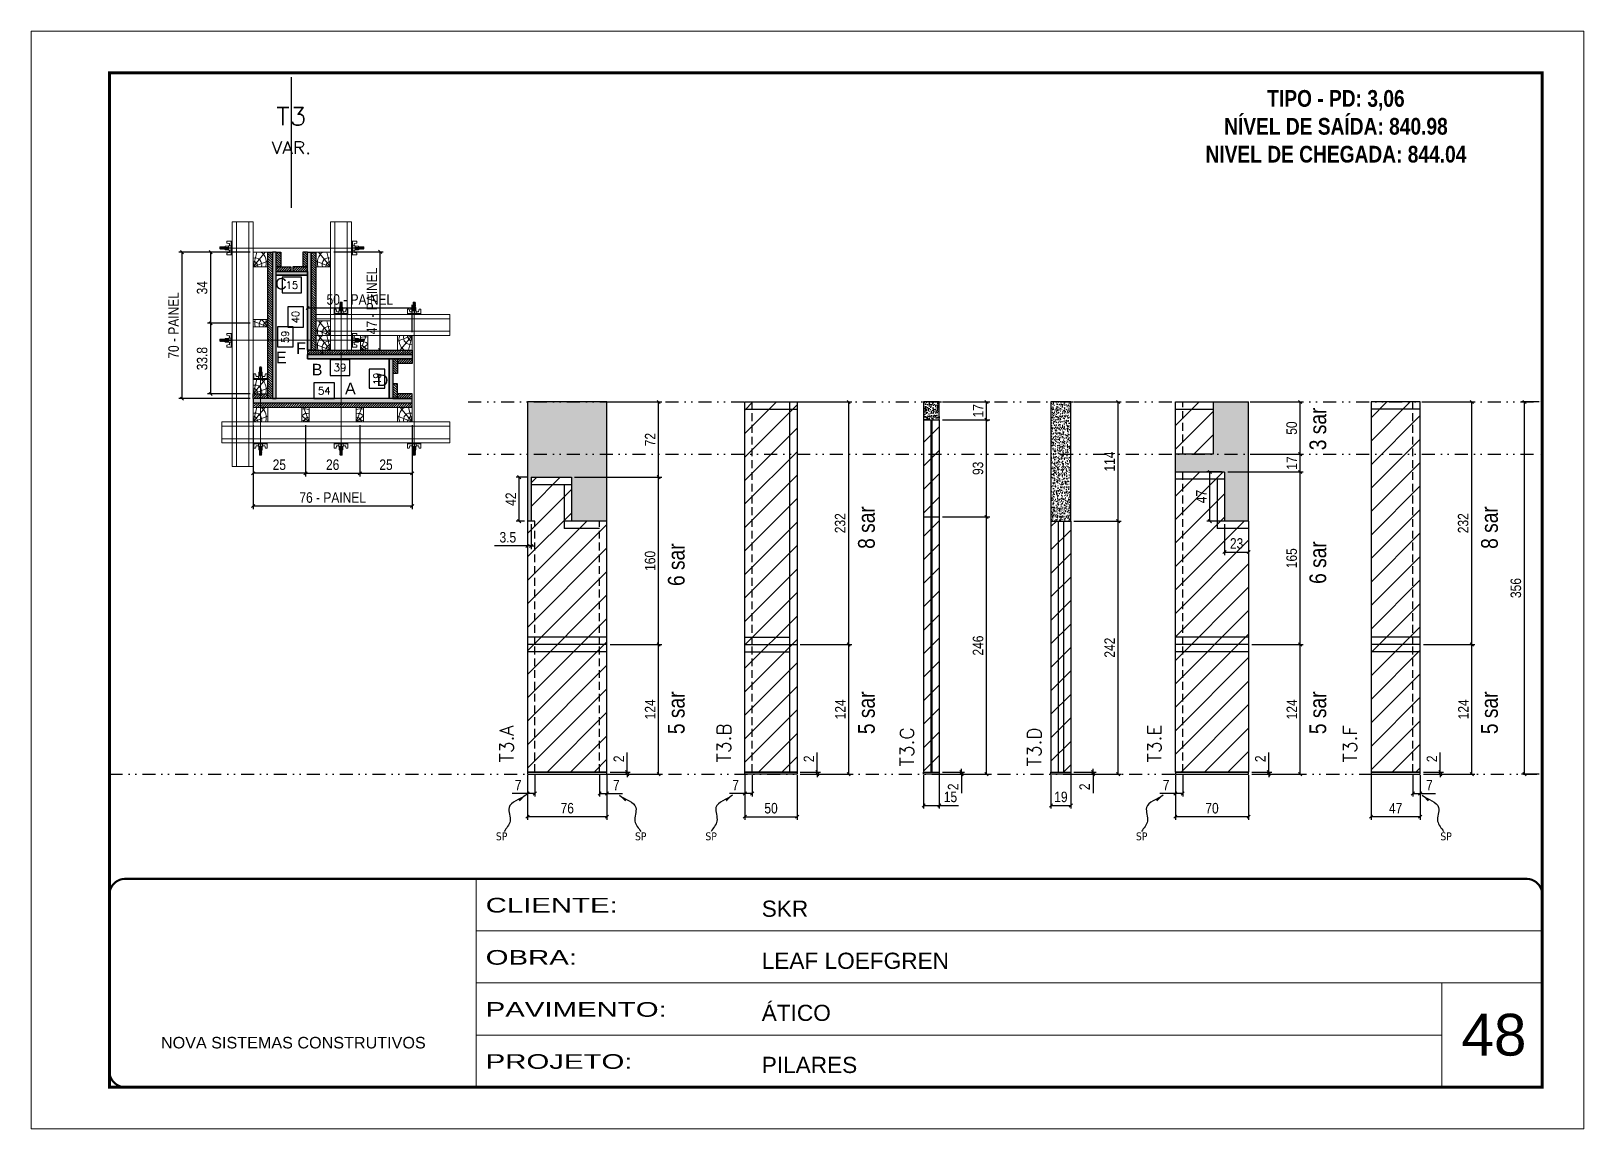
# Model space of a CAD drawing. Extents: x 14400 to 27878, y -21631 to 6985.
# Drawn here: x 19168 to 20653, y -6700 to -5650 of the extents above; entities that cross this region are included whole.
import ezdxf
from ezdxf.enums import TextEntityAlignment as Align

# ---------------------------------------------------------------- set-up
doc = ezdxf.new("R2010")
doc.units = 0
for name, pattern in [('CONTINUO', [0]), ('DASHED', [0.75, 0.5, -0.25]), ('DIVIDE2', [0.625, 0.25, -0.125, 0, -0.125, 0, -0.125]), ('HIDDEN', [0.375, 0.25, -0.125])]:
    doc.linetypes.add(name, pattern=pattern)
for name, color, linetype, lineweight in [('CARIMBO', 255, 'Continuous', 9), ('Folhas', 255, 'Continuous', 9), ('Hachura', 251, 'Continuous', 9), ('Madeira', 126, 'Continuous', 18), ('Perfil Metálico', 224, 'Continuous', 18), ('SARRAFO DE PRESSAO', 251, 'DASHED', 9), ('Texto Seção', 7, 'Continuous', 15)]:
    doc.layers.add(name, color=color, linetype=linetype, lineweight=lineweight)
for name, color, linetype in [('CHAPA', 1, 'Continuous'), ('COTA', 241, 'Continuous'), ('MEIO_PONT', 93, 'Continuous'), ('NOMENCLATURA', 7, 'Continuous'), ('Nível', 160, 'Continuous'), ('Painéis', 200, 'Continuous'), ('SARR_2.2x7', 40, 'Continuous'), ('SARRAFO', 251, 'Continuous'), ('texto', 7, 'Continuous'), ('Texto de Titulo', 7, 'Continuous'), ('Texto Qtd Sarr', 242, 'Continuous'), ('TEXTO_GERAL', 7, 'Continuous')]:
    doc.layers.add(name, color=color, linetype=linetype)
doc.styles.add('ARIAL', font='arial.ttf')
doc.styles.add('ARIAL_NARROW', font='ARIALN.TTF', dxfattribs={"height": 0.2})
doc.styles.add('COTA TECNICA', font='techl___.ttf', dxfattribs={"height": 10})
doc.styles.add('COTA TECNICA 2X', font='techl___.ttf', dxfattribs={"height": 10})
doc.styles.add('COTA TECNICA-50', font='techl___.ttf', dxfattribs={"height": 10})
doc.styles.add('REGUA-120', font='ROMANS.shx', dxfattribs={"height": 15})
doc.styles.add('ROMANC', font='techb___.ttf', dxfattribs={"height": 2.5})
doc.styles.add('ROMANS', font='romans.shx')
doc.styles.get("Standard").update_dxf_attribs({"font": 'arial.ttf'})
doc.styles.add('Tecnologia', font='')
doc.styles.get('Tecnologia').set_extended_font_data('Forgotten Futurist')
doc.dimstyles.new('COTA PAINEL-50', dxfattribs={"dimtxt": 10, "dimasz": 3, "dimexe": 3, "dimexo": 3, "dimgap": 3, "dimtad": 1, "dimdec": 1, "dimzin": 12, "dimdsep": 46, "dimtxsty": 'COTA TECNICA-50', "dimblk1": 'OBLIQUE', "dimblk2": 'OBLIQUE', "dimsah": 1, "dimcen": 0.9, "dimclrd": 4, "dimclre": 4, "dimclrt": 240, "dimadec": 1, "dimazin": 3, "dimtfac": 1, "dimtdec": 1, "dimtmove": 0, "dimatfit": 3, "dimfxl": 1, "dimtolj": 1, "dimtzin": 12, "dimarcsym": 0})
doc.dimstyles.new('PAINEL', dxfattribs={"dimtxt": 10, "dimasz": 3, "dimexe": 3, "dimexo": 3, "dimgap": 3, "dimtad": 1, "dimdec": 1, "dimzin": 12, "dimdsep": 46, "dimtxsty": 'COTA TECNICA', "dimblk1": 'OBLIQUE', "dimblk2": 'OBLIQUE', "dimsah": 1, "dimcen": 0.9, "dimclrd": 4, "dimclre": 4, "dimclrt": 240, "dimadec": 1, "dimazin": 3, "dimtfac": 1, "dimtdec": 1, "dimtmove": 0, "dimatfit": 3, "dimfxl": 1, "dimtolj": 1, "dimtzin": 12, "dimarcsym": 0})
doc.dimstyles.new('SECAO PILAR', dxfattribs={"dimtxt": 10, "dimasz": 3, "dimexe": 3, "dimexo": 3, "dimgap": 3, "dimtad": 1, "dimdec": 1, "dimlfac": 0.5, "dimzin": 12, "dimdsep": 46, "dimtxsty": 'COTA TECNICA 2X', "dimblk1": 'OBLIQUE', "dimblk2": 'OBLIQUE', "dimsah": 1, "dimcen": 0.9, "dimclrd": 256, "dimclre": 256, "dimclrt": 256, "dimadec": 1, "dimazin": 3, "dimtfac": 1, "dimtdec": 1, "dimtmove": 0, "dimatfit": 3, "dimfxl": 1, "dimtolj": 1, "dimtzin": 12, "dimarcsym": 0})
doc.dimstyles.new('SECÇÃO 2', dxfattribs={"dimtxt": 7, "dimasz": 6, "dimexe": 0.18, "dimexo": 2, "dimgap": -4, "dimtad": 3, "dimdec": 1, "dimlfac": 0.5, "dimzin": 12, "dimdsep": 46, "dimtxsty": 'ROMANS', "dimblk": 'ARCHTICK', "dimcen": 0.09, "dimse1": 1, "dimse2": 1, "dimsd1": 1, "dimsd2": 1, "dimclrd": 180, "dimclre": 5, "dimclrt": 1, "dimadec": 0, "dimazin": 3, "dimtfac": 1, "dimtdec": 1, "dimtofl": 0, "dimtmove": 0, "dimatfit": 3, "dimldrblk": 'ARCHTICK', "dimfxl": 1, "dimtolj": 1, "dimtzin": 0, "dimarcsym": 0})
doc.dimstyles.get("Standard").update_dxf_attribs({"dimtxt": 0.18, "dimasz": 0.18, "dimexe": 0.18, "dimexo": 0.0625, "dimgap": 0.09, "dimtad": 0, "dimtih": 1, "dimtoh": 1, "dimdec": 4, "dimzin": 0, "dimdsep": 46, "dimtxsty": 'Standard', "dimcen": 0.09, "dimadec": 0, "dimazin": 0, "dimtfac": 1, "dimtdec": 4, "dimtofl": 0, "dimtmove": 0, "dimatfit": 3, "dimfxl": 1, "dimtolj": 1, "dimtzin": 0, "dimarcsym": 0})
pattern_1 = [(225, (10240.9253, -28892.4973), (1.12253202, -1.12253202), [])]
pattern_2 = [(315, (42274.6853, -15454.041), (1.12253202, 1.12253202), [])]
pattern_3 = [(135, (-3402.531, 3262.8627), (-1.12253202, -1.12253202), [])]
pattern_4 = [(45, (28634.829, 17024.319), (-1.12253202, 1.12253202), [])]
pattern_5 = [(225, (10256.9253, -28884.0973), (1.12253202, -1.12253202), [])]

msp = doc.modelspace()

# ---------------------------------------------------------------- texts
at = {"layer": 'CARIMBO', "style": 'ARIAL'}
msp.add_text('48', height=40, dxfattribs=at).set_placement((20536.328, -6629.455))
at = {"layer": 'NOMENCLATURA', "style": 'ARIAL_NARROW'}
for s, p in [('3 sar', (20407.001, -6050.489)), ('8 sar', (19975.304, -6144.82)), ('8 sar', (20571.117, -6144.82)), ('6 sar', (19793.455, -6180.358)), ('6 sar', (20407.001, -6178.32)), ('5 sar', (19793.455, -6321.992)), ('5 sar', (19975.304, -6321.992)), ('5 sar', (20407.001, -6321.992)), ('5 sar', (20571.117, -6321.992))]:
    msp.add_text(s, height=16, rotation=90, dxfattribs=at).set_placement(p)
at = {"layer": 'NOMENCLATURA', "color": 2, "insert": (20416.306, -5706.014), "char_height": 16, "attachment_point": 2, "style": 'ROMANC'}
msp.add_mtext_dynamic_manual_height_columns('TIPO - PD: 3,06\\PNÍVEL DE SAÍDA: 840.98\\PNIVEL DE CHEGADA: 844.04', width=432.35115, gutter_width=1, heights=[0], dxfattribs=at)
at = {"layer": 'texto', "color": 0, "char_height": 7.5, "attachment_point": 5}
for insert in [(19618.435, -6419.807), (19751.46, -6419.807), (19818.813, -6419.807), (20230.51, -6419.807), (20521.651, -6419.807)]:
    msp.add_mtext('{\\fTahoma|b0|i0|c0|p34;\\C4;SP}', dxfattribs=dict(at, insert=insert))
at = {"layer": 'Texto Seção', "char_height": 13, "attachment_point": 7, "rotation": 90, "style": 'REGUA-120'}
for s, insert, width in [('T3.A', (19629.742, -6349.064), 285.32988), ('T3.B', (19837.59, -6349.064), 285.32988), ('T3.C', (20012.571, -6352.904), 370.6998), ('T3.D', (20134.344, -6352.904), 370.6998), ('T3.E', (20249.287, -6349.064), 285.32988), ('T3.F', (20436.404, -6349.064), 285.32988)]:
    msp.add_mtext(s, dxfattribs=dict(at, insert=insert, width=width))
at = {"layer": 'TEXTO_GERAL', "style": 'ARIAL'}
for s, p in [('C', (19407.452, -5891.285)), ('F', (19426.539, -5952.86)), ('E', (19407.741, -5961.773)), ('B', (19441.986, -5973.339)), ('D', (19504.58, -5983.557)), ('A', (19473.832, -5991.51))]:
    msp.add_text(s, height=11, dxfattribs=at).set_placement(p, align=Align.MIDDLE_CENTER)

# ---------------------------------------------------------------- blocks, each defined once
blk = doc.blocks.new('9999999999')
at = {"color": 30, "linetype": 'CONTINUO'}
for p, q in [((98564.6, 34230.2), (98564.6, 34429.4)), ((98564.6, 34379.6), (99584, 34379.6)), ((98564.6, 34329.8), (99488, 34329.8)), ((99584, 34329.8), (99488, 34329.8)), ((99488, 34329.8), (99488, 34230.2)), ((98564.6, 34280), (99488, 34280))]:
    blk.add_line(p, q, dxfattribs=at)
at = {"color": 30, "linetype": 'CONTINUO', "const_width": 2}
blk.add_lwpolyline([(99584, 34230.2), (99584, 34414.4, 0.414214), (99569, 34429.4), (98229, 34429.4, 0.414214), (98214, 34414.4), (98214, 34245.2, 0.414214), (98229, 34230.2), (99584, 34230.2)], format="xyb", dxfattribs=at)
at = {"layer": 'Folhas'}
blk.add_lwpolyline([(98139, 34190.2), (99624, 34190.2), (99624, 35240.2), (98139, 35240.2)], close=True, dxfattribs=at)
at = {"layer": 'Folhas', "color": 30, "const_width": 3}
blk.add_lwpolyline([(98214, 34230.2), (99584, 34230.2), (99584, 35200.2), (98214, 35200.2)], close=True, dxfattribs=at)
at = {"color": 7, "linetype": 'Continuous', "ltscale": 5, "style": 'ARIAL'}
for s, height, p in [('SKR', 15.48, (98837.7, 34393.1)), ('LEAF LOEFGREN', 15.483, (98837.7, 34343.3)), ('ÁTICO', 15.48, (98837.7, 34293.5)), ('NOVA SISTEMAS CONSTRUTIVOS', 11.059, (98263.2, 34267.2)), ('PILARES', 15.48, (98837.7, 34243.7))]:
    blk.add_text(s, height=height, dxfattribs=at).set_placement(p)
at = {"layer": 'Folhas', "color": 7, "style": 'Tecnologia', "width": 1.5}
for s, p in [('CLIENTE:', (98573.7, 34397.2)), ('OBRA:', (98573.7, 34347.3)), ('PAVIMENTO:', (98573.7, 34297.5)), ('PROJETO:', (98573.7, 34247.7))]:
    blk.add_text(s, height=14, dxfattribs=at).set_placement(p)
blk = doc.blocks.new('PONTALETE')
at = {"layer": 'Madeira'}
for q in [(2.71, 7), (7, 5.76), (7, 1.74)]:
    blk.add_line((0, 0), q, dxfattribs=at)
blk.add_lwpolyline([(0, 0), (7, 0), (7, 7), (0, 7)], close=True, dxfattribs=at)
for centre, radius, start, end in [((2.04, 0.06), 6.23, 37.28179, 109.09128), ((1.09, 0.9), 3.19, 343.60304, 109.98471), ((-0.21, -0.78), 3.09, 14.63219, 86.0383)]:
    blk.add_arc(centre, radius, start, end, dxfattribs=at)
blk = doc.blocks.new('*D2306')
at = {"layer": 'COTA', "color": 180, "lineweight": -2, "transparency": 16777216}
for p, q in [((19458.7, -5986.1), (19439, -5986.1)), ((19439, -5986.1), (19439, -6001.1)), ((19458.7, -6001.1), (19458.7, -5986.1)), ((19439, -6001.1), (19458.7, -6001.1))]:
    blk.add_line(p, q, dxfattribs=at)
at = {"layer": 'Defpoints', "color": 0, "transparency": 16777216}
for p in [(19402.9, -6001.1), (19402.9, -6005.1), (19510.9, -6001.1)]:
    blk.add_point(p, dxfattribs=at)
at = {"layer": 'COTA', "color": 1, "transparency": 16777216, "insert": (19448.9, -5993.6), "char_height": 7, "attachment_point": 5, "style": 'ROMANS'}
blk.add_mtext('\\A1;54', dxfattribs=at)
blk = doc.blocks.new('_ArchTick')
at = {"color": 0, "linetype": 'ByBlock', "const_width": 0.15}
blk.add_lwpolyline([(-0.5, -0.5), (0.5, 0.5)], dxfattribs=at)
blk = doc.blocks.new('*D2307')
at = {"layer": 'COTA', "color": 180, "lineweight": -2, "transparency": 16777216}
for p, q in [((19419, -5932.6), (19404, -5932.6)), ((19404, -5932.6), (19404, -5951.6)), ((19419, -5951.6), (19419, -5932.6)), ((19404, -5951.6), (19419, -5951.6))]:
    blk.add_line(p, q, dxfattribs=at)
at = {"layer": 'Defpoints', "color": 0, "transparency": 16777216}
for p in [(19402.9, -5883.1), (19423, -5883.1), (19402.9, -6001.1)]:
    blk.add_point(p, dxfattribs=at)
at = {"layer": 'COTA', "color": 1, "transparency": 16777216, "insert": (19411.5, -5942.1), "char_height": 7, "attachment_point": 5, "rotation": 90, "style": 'ROMANS'}
blk.add_mtext('\\A1;59', dxfattribs=at)
blk = doc.blocks.new('*D2308')
at = {"layer": 'COTA', "color": 180, "lineweight": -2, "transparency": 16777216}
for p, q in [((19428.9, -5913.4), (19413.9, -5913.4)), ((19413.9, -5913.4), (19413.9, -5932.8)), ((19428.9, -5932.8), (19428.9, -5913.4)), ((19413.9, -5932.8), (19428.9, -5932.8))]:
    blk.add_line(p, q, dxfattribs=at)
at = {"layer": 'Defpoints', "color": 0, "transparency": 16777216}
for p in [(19432.9, -5883.1), (19432.9, -5883.1), (19432.9, -5963.1)]:
    blk.add_point(p, dxfattribs=at)
at = {"layer": 'COTA', "color": 1, "transparency": 16777216, "insert": (19421.4, -5923.1), "char_height": 7, "attachment_point": 5, "rotation": 90, "style": 'ROMANS'}
blk.add_mtext('\\A1;40', dxfattribs=at)
blk = doc.blocks.new('*D2309')
at = {"layer": 'COTA', "color": 180, "lineweight": -2, "transparency": 16777216}
for p, q in [((19473.4, -5963.9), (19454.4, -5963.9)), ((19454.4, -5963.9), (19454.4, -5978.9)), ((19473.4, -5978.9), (19473.4, -5963.9)), ((19454.4, -5978.9), (19473.4, -5978.9))]:
    blk.add_line(p, q, dxfattribs=at)
at = {"layer": 'Defpoints', "color": 0, "transparency": 16777216}
for p in [(19432.9, -5963.1), (19510.9, -5963.1), (19432.9, -5982.9)]:
    blk.add_point(p, dxfattribs=at)
at = {"layer": 'COTA', "color": 1, "transparency": 16777216, "insert": (19463.9, -5971.4), "char_height": 7, "attachment_point": 5, "style": 'ROMANS'}
blk.add_mtext('\\A1;39', dxfattribs=at)
blk = doc.blocks.new('*D2310')
at = {"layer": 'COTA', "color": 180, "lineweight": -2, "transparency": 16777216}
for p, q in [((19427, -5885.1), (19408.7, -5885.1)), ((19408.7, -5885.1), (19408.7, -5900.1)), ((19427, -5900.1), (19427, -5885.1)), ((19408.7, -5900.1), (19427, -5900.1))]:
    blk.add_line(p, q, dxfattribs=at)
at = {"layer": 'Defpoints', "color": 0, "transparency": 16777216}
for p in [(19402.9, -5883.1), (19432.9, -5883.1), (19432.9, -5904.1)]:
    blk.add_point(p, dxfattribs=at)
at = {"layer": 'COTA', "color": 1, "transparency": 16777216, "insert": (19417.9, -5892.6), "char_height": 7, "attachment_point": 5, "style": 'ROMANS'}
blk.add_mtext('\\A1;15', dxfattribs=at)
blk = doc.blocks.new('*D2311')
at = {"layer": 'COTA', "color": 180, "lineweight": -2, "transparency": 16777216}
for p, q in [((19506.9, -5973.1), (19491.9, -5973.1)), ((19491.9, -5973.1), (19491.9, -5991.1)), ((19506.9, -5991.1), (19506.9, -5973.1)), ((19491.9, -5991.1), (19506.9, -5991.1))]:
    blk.add_line(p, q, dxfattribs=at)
at = {"layer": 'Defpoints', "color": 0, "transparency": 16777216}
for p in [(19510.9, -5963.1), (19510.9, -6001.1), (19510.9, -6001.1)]:
    blk.add_point(p, dxfattribs=at)
at = {"layer": 'COTA', "color": 1, "transparency": 16777216, "insert": (19499.4, -5982.1), "char_height": 7, "attachment_point": 5, "rotation": 90, "style": 'ROMANS'}
blk.add_mtext('\\A1;19', dxfattribs=at)
blk = doc.blocks.new('C')
at = {"layer": 'Hachura', "color": 0}
for p, q in [((0, 3.22), (0, -3.22)), ((0.45, 3.22), (0, 3.22)), ((0.46, 3.16), (0, 3.16)), ((0.46, 3.05), (0, 3.05)), ((0.46, 2.88), (0, 2.88)), ((0, 2.75), (0, -1.16)), ((0.46, 2.65), (0, 2.65)), ((0.46, 2.23), (0, 2.23)), ((0.46, 1.51), (0, 1.51)), ((0.39, 0.49), (0.17, 0.49)), ((0.45, -3.23), (0.45, 3.22)), ((0.45, 3.22), (2.58, 3.22)), ((1.74, 0.97), (0.45, 0.97)), ((1.45, 0.1), (0.45, 0.1)), ((1.35, 1.94), (1.35, 0.96)), ((2.58, 2.39), (1.47, 2.09)), ((1.74, -0.97), (1.74, 0.97)), ((1.74, 0.97), (1.74, 0.84)), ((1.74, 0.97), (1.74, 0.84)), ((1.74, 0.84), (3.35, 0.84)), ((3.35, 0.45), (1.74, 0.45)), ((2.58, 3.22), (2.58, 2.39)), ((3.32, 0.84), (3.32, -0.84)), ((3.35, 0.84), (3.35, -0.84)), ((3.68, 0.45), (3.35, 0.45)), ((3.84, -0.52), (3.35, 0.45)), ((3.35, 0.06), (3.67, -0.57)), ((3.68, 0.45), (4.16, -0.52)), ((3.72, 0.5), (4.25, -0.57)), ((4.37, -0.55), (3.83, 0.53)), ((4.15, 0.45), (3.93, 0.45)), ((4.42, -0.52), (3.93, 0.45)), ((4.15, 0.45), (4.26, 0.45)), ((4.26, 0.45), (4.74, -0.52)), ((4.3, 0.5), (4.83, -0.57)), ((4.95, -0.55), (4.41, 0.53)), ((4.51, 0.45), (4.84, 0.45)), ((5, -0.52), (4.51, 0.45)), ((4.84, 0.45), (5.32, -0.52)), ((4.88, 0.5), (5.41, -0.57)), ((5.53, -0.55), (4.99, 0.53)), ((5.58, -0.52), (5.09, 0.45)), ((5.42, 0.45), (5.09, 0.45)), ((5.58, -0.52), (5.09, 0.45)), ((5.42, 0.45), (5.74, -0.19)), ((5.46, 0.5), (5.74, -0.07)), ((5.74, 0.19), (5.57, 0.53)), ((5.74, 0.32), (5.68, 0.45)), ((5.68, 0.45), (5.74, 0.45)), ((5.74, 0.45), (5.9, 0.29)), ((5.74, 0.45), (5.74, -0.52)), ((5.9, -0.36), (5.9, 0.29)), ((0.45, 0), (0, 0)), ((0.46, -1.52), (0, -1.52)), ((0.46, -2.23), (0, -2.23)), ((0.46, -2.65), (0, -2.65)), ((0.46, -2.88), (0, -2.88)), ((0.46, -3.05), (0, -3.05)), ((0.46, -3.16), (0, -3.16)), ((0, -3.22), (2.57, -3.22)), ((0.08, -0.48), (0.29, -0.48)), ((0.29, -0.48), (0.4, -0.48)), ((0.45, 0), (0.45, -0.97)), ((0.45, -0.16), (1.45, -0.16)), ((0.45, -0.65), (0.45, -0.32)), ((0.45, -3.23), (0.45, -0.65)), ((0.45, -0.97), (1.74, -0.97)), ((1.35, -1.94), (1.35, -0.97)), ((2.58, -2.39), (1.47, -2.1)), ((3.35, -0.32), (1.74, -0.32)), ((3.35, -0.84), (1.74, -0.84)), ((2.58, -3.23), (2.58, -2.39)), ((3.35, -0.07), (3.58, -0.52)), ((3.35, -0.52), (3.58, -0.52)), ((3.84, -0.52), (4.16, -0.52)), ((4.42, -0.52), (4.74, -0.52)), ((4.63, -0.52), (4.74, -0.52)), ((5, -0.52), (5.32, -0.52)), ((5.58, -0.52), (5.74, -0.52)), ((5.74, -0.52), (5.9, -0.36)), ((5.74, -0.52), (5.74, -0.52))]:
    blk.add_line(p, q, dxfattribs=at)
for centre, radius, start, end in [((1.52, 1.94), 0.161, 104.74356, 180), ((1.44, -0.03), 0.129, 272.69497, 87.30503), ((3.81, 0.39), 0.143, 25.56881, 154.43119), ((4.39, 0.39), 0.143, 25.56881, 154.43119), ((4.97, 0.39), 0.143, 25.56881, 154.43119), ((5.55, 0.39), 0.143, 25.56881, 154.43119), ((0.17, -0.37), 0.174, 221.74404, 317.85924), ((1.52, -1.94), 0.161, 180, 255.25644), ((3.71, -0.4), 0.174, 222.14076, 318.25596), ((4.29, -0.4), 0.174, 222.14076, 318.25596), ((4.87, -0.4), 0.174, 222.14076, 318.25596), ((5.45, -0.4), 0.174, 222.14076, 318.25596), ((5.61, -0.4), 0.174, 317.85924, 318.25596)]:
    blk.add_arc(centre, radius, start, end, dxfattribs=at)
blk = doc.blocks.new('titulo1')
at = {"layer": 'Defpoints', "color": 252, "linetype": 'HIDDEN', "ltscale": 2}
blk.add_line((0, 0), (0, 125), dxfattribs=at)
at = {"layer": 'Defpoints', "style": 'ROMANS', "oblique": 15}
blk.add_attdef('FOLHA', text='', height=10, dxfattribs=at).set_placement((0, 15.6), align=Align.MIDDLE_CENTER)
at = {"layer": 'Texto Qtd Sarr', "color": 3, "style": 'ROMANS', "oblique": 15}
for tag, height, p in [('TITULO', 17, (0, 71.4)), ('SEÇÃO', 12, (0, 41.5))]:
    blk.add_attdef(tag, text='', height=height, dxfattribs=at).set_placement(p, align=Align.MIDDLE_CENTER)
blk = doc.blocks.new('_Oblique')
at = {"color": 0, "linetype": 'ByBlock', "lineweight": -2}
blk.add_line((-0.5, -0.5), (0.5, 0.5), dxfattribs=at)
blk = doc.blocks.new('*D2312')
at = {"layer": 'COTA', "lineweight": -2, "transparency": 16777216}
for p, q in [((19380.9, -6026.5), (19380.9, -6106.9)), ((19532.9, -6026.5), (19532.9, -6106.9)), ((19532.9, -6103.9), (19380.9, -6103.9))]:
    blk.add_line(p, q, dxfattribs=at)
at = {"layer": 'Defpoints', "color": 0, "transparency": 16777216}
for p in [(19380.9, -6023.5), (19532.9, -6023.5), (19380.9, -6103.9)]:
    blk.add_point(p, dxfattribs=at)
at = {"layer": 'COTA', "lineweight": -2, "transparency": 16777216, "xscale": 3, "yscale": 3, "zscale": 3, "rotation": 180}
blk.add_blockref('_Oblique', (19380.9, -6103.9), dxfattribs=at)
at = {"layer": 'COTA', "lineweight": -2, "transparency": 16777216, "xscale": 3, "yscale": 3, "zscale": 3}
blk.add_blockref('_Oblique', (19532.9, -6103.9), dxfattribs=at)
at = {"layer": 'COTA', "transparency": 16777216, "insert": (19456.9, -6095.8), "char_height": 10, "attachment_point": 5, "style": 'COTA TECNICA 2X'}
blk.add_mtext('\\A1;76 - PAINEL', dxfattribs=at)
blk = doc.blocks.new('*D2313')
at = {"layer": 'COTA', "lineweight": -2, "transparency": 16777216}
for p, q in [((19377.9, -5861.1), (19309.9, -5861.1)), ((19312.9, -6001.1), (19312.9, -5861.1)), ((19377.9, -6001.1), (19309.9, -6001.1))]:
    blk.add_line(p, q, dxfattribs=at)
at = {"layer": 'Defpoints', "color": 0, "transparency": 16777216}
for p in [(19312.9, -5861.1), (19380.9, -5861.1), (19380.9, -6001.1)]:
    blk.add_point(p, dxfattribs=at)
at = {"layer": 'COTA', "lineweight": -2, "transparency": 16777216, "xscale": 3, "yscale": 3, "zscale": 3}
for p, rotation in [((19312.9, -5861.1), 90), ((19312.9, -6001.1), 270)]:
    blk.add_blockref('_Oblique', p, dxfattribs=dict(at, rotation=rotation))
at = {"layer": 'COTA', "transparency": 16777216, "insert": (19304.8, -5931.1), "char_height": 10, "attachment_point": 5, "rotation": 90, "style": 'COTA TECNICA 2X'}
blk.add_mtext('\\A1;70 - PAINEL', dxfattribs=at)
blk = doc.blocks.new('*D2314')
at = {"layer": 'COTA', "lineweight": -2, "transparency": 16777216}
for p, q in [((19432.9, -5920.1), (19432.9, -5911.5)), ((19532.9, -5914.5), (19432.9, -5914.5)), ((19532.9, -5937.7), (19532.9, -5911.5))]:
    blk.add_line(p, q, dxfattribs=at)
at = {"layer": 'Defpoints', "color": 0, "transparency": 16777216}
for p in [(19432.9, -5914.5), (19432.9, -5923.1), (19532.9, -5940.7)]:
    blk.add_point(p, dxfattribs=at)
at = {"layer": 'COTA', "lineweight": -2, "transparency": 16777216, "xscale": 3, "yscale": 3, "zscale": 3, "rotation": 180}
blk.add_blockref('_Oblique', (19432.9, -5914.5), dxfattribs=at)
at = {"layer": 'COTA', "lineweight": -2, "transparency": 16777216, "xscale": 3, "yscale": 3, "zscale": 3}
blk.add_blockref('_Oblique', (19532.9, -5914.5), dxfattribs=at)
at = {"layer": 'COTA', "transparency": 16777216, "insert": (19482.9, -5906.4), "char_height": 10, "attachment_point": 5, "style": 'COTA TECNICA 2X'}
blk.add_mtext('\\A1;50 - PAINEL', dxfattribs=at)
blk = doc.blocks.new('*D2318')
at = {"layer": 'COTA', "lineweight": -2, "transparency": 16777216}
for p, q in [((19457.9, -5860.7), (19505.3, -5860.7)), ((19502.3, -5954.7), (19502.3, -5860.7)), ((19477.9, -5954.7), (19505.3, -5954.7))]:
    blk.add_line(p, q, dxfattribs=at)
at = {"layer": 'Defpoints', "color": 0, "transparency": 16777216}
for p in [(19454.9, -5860.7), (19502.3, -5860.7), (19474.9, -5954.7)]:
    blk.add_point(p, dxfattribs=at)
at = {"layer": 'COTA', "lineweight": -2, "transparency": 16777216, "xscale": 3, "yscale": 3, "zscale": 3}
for p, rotation in [((19502.3, -5860.7), 90), ((19502.3, -5954.7), 270)]:
    blk.add_blockref('_Oblique', p, dxfattribs=dict(at, rotation=rotation))
at = {"layer": 'COTA', "transparency": 16777216, "insert": (19494.3, -5907.7), "char_height": 10, "attachment_point": 5, "rotation": 90, "style": 'COTA TECNICA 2X'}
blk.add_mtext('\\A1;47 - PAINEL', dxfattribs=at)
blk = doc.blocks.new('MEIO PONTALETE')
at = {"layer": 'Madeira'}
for q in [(2.71, 7), (3.5, 2.88), (3.5, 0.87)]:
    blk.add_line((0, 0), q, dxfattribs=at)
blk.add_lwpolyline([(0, 0), (3.5, 0), (3.5, 7), (0, 7)], close=True, dxfattribs=at)
for centre, radius, start, end in [((2.04, 0.06), 6.23, 76.44987, 109.09128), ((1.09, 0.9), 3.19, 40.90626, 109.98471), ((-0.21, -0.78), 3.09, 14.63219, 86.0383)]:
    blk.add_arc(centre, radius, start, end, dxfattribs=at)
blk = doc.blocks.new('*D2315')
at = {"layer": 'COTA', "lineweight": -2, "transparency": 16777216}
for p, q in [((19430.9, -6026.5), (19430.9, -6075.5)), ((19380.9, -6046.5), (19380.9, -6075.5)), ((19430.9, -6072.5), (19380.9, -6072.5))]:
    blk.add_line(p, q, dxfattribs=at)
at = {"layer": 'Defpoints', "color": 0, "transparency": 16777216}
for p in [(19430.9, -6023.5), (19380.9, -6043.5), (19380.9, -6072.5)]:
    blk.add_point(p, dxfattribs=at)
at = {"layer": 'COTA', "lineweight": -2, "transparency": 16777216, "xscale": 3, "yscale": 3, "zscale": 3, "rotation": 180}
blk.add_blockref('_Oblique', (19380.9, -6072.5), dxfattribs=at)
at = {"layer": 'COTA', "lineweight": -2, "transparency": 16777216, "xscale": 3, "yscale": 3, "zscale": 3}
blk.add_blockref('_Oblique', (19430.9, -6072.5), dxfattribs=at)
at = {"layer": 'COTA', "transparency": 16777216, "insert": (19405.9, -6064.4), "char_height": 10, "attachment_point": 5, "style": 'COTA TECNICA 2X'}
blk.add_mtext('\\A1;25', dxfattribs=at)
blk = doc.blocks.new('*D2316')
at = {"layer": 'COTA', "lineweight": -2, "transparency": 16777216}
for p, q in [((19377.9, -5929.1), (19337.3, -5929.1)), ((19340.3, -5996.7), (19340.3, -5929.1)), ((19377.9, -5996.7), (19337.3, -5996.7))]:
    blk.add_line(p, q, dxfattribs=at)
at = {"layer": 'Defpoints', "color": 0, "transparency": 16777216}
for p in [(19340.3, -5929.1), (19380.9, -5929.1), (19380.9, -5996.7)]:
    blk.add_point(p, dxfattribs=at)
at = {"layer": 'COTA', "lineweight": -2, "transparency": 16777216, "xscale": 3, "yscale": 3, "zscale": 3}
for p, rotation in [((19340.3, -5929.1), 90), ((19340.3, -5996.7), 270)]:
    blk.add_blockref('_Oblique', p, dxfattribs=dict(at, rotation=rotation))
at = {"layer": 'COTA', "transparency": 16777216, "insert": (19332.1, -5962.9), "char_height": 10, "attachment_point": 5, "rotation": 90, "style": 'COTA TECNICA 2X'}
blk.add_mtext('\\A1;33.8', dxfattribs=at)
blk = doc.blocks.new('*D2317')
at = {"layer": 'COTA', "lineweight": -2, "transparency": 16777216}
for p, q in [((19377.9, -5861.1), (19337.3, -5861.1)), ((19340.3, -5929.1), (19340.3, -5861.1)), ((19377.9, -5929.1), (19337.3, -5929.1))]:
    blk.add_line(p, q, dxfattribs=at)
at = {"layer": 'Defpoints', "color": 0, "transparency": 16777216}
for p in [(19340.3, -5861.1), (19380.9, -5861.1), (19380.9, -5929.1)]:
    blk.add_point(p, dxfattribs=at)
at = {"layer": 'COTA', "lineweight": -2, "transparency": 16777216, "xscale": 3, "yscale": 3, "zscale": 3}
for p, rotation in [((19340.3, -5861.1), 90), ((19340.3, -5929.1), 270)]:
    blk.add_blockref('_Oblique', p, dxfattribs=dict(at, rotation=rotation))
at = {"layer": 'COTA', "transparency": 16777216, "insert": (19332.1, -5895.1), "char_height": 10, "attachment_point": 5, "rotation": 90, "style": 'COTA TECNICA 2X'}
blk.add_mtext('\\A1;34', dxfattribs=at)
blk = doc.blocks.new('*D2319')
at = {"layer": 'COTA', "color": 4, "lineweight": -2, "transparency": 16777216}
for p, q in [((20610.5, -6004.3), (20593.6, -6004.3)), ((20596.6, -6360.3), (20596.6, -6004.3)), ((20610.5, -6360.3), (20593.6, -6360.3))]:
    blk.add_line(p, q, dxfattribs=at)
at = {"layer": 'Defpoints', "color": 0, "transparency": 16777216}
for p in [(20596.6, -6004.3), (20613.5, -6004.3), (20613.5, -6360.3)]:
    blk.add_point(p, dxfattribs=at)
at = {"layer": 'COTA', "color": 4, "lineweight": -2, "transparency": 16777216, "xscale": 3, "yscale": 3, "zscale": 3}
for p, rotation in [((20596.6, -6004.3), 90), ((20596.6, -6360.3), 270)]:
    blk.add_blockref('_Oblique', p, dxfattribs=dict(at, rotation=rotation))
at = {"layer": 'COTA', "color": 240, "transparency": 16777216, "insert": (20588.4, -6182.3), "char_height": 10, "attachment_point": 5, "rotation": 90, "style": 'COTA TECNICA'}
blk.add_mtext('\\A1;356', dxfattribs=at)
blk = doc.blocks.new('*D2320')
at = {"layer": 'COTA', "color": 4, "lineweight": -2, "transparency": 16777216}
for p, q in [((19643.2, -6361.3), (19643.2, -6404)), ((19719.2, -6361.3), (19719.2, -6404)), ((19719.2, -6401), (19643.2, -6401))]:
    blk.add_line(p, q, dxfattribs=at)
at = {"layer": 'Defpoints', "color": 0, "transparency": 16777216}
for p in [(19643.2, -6358.3), (19719.2, -6358.3), (19643.2, -6401)]:
    blk.add_point(p, dxfattribs=at)
at = {"layer": 'COTA', "color": 4, "lineweight": -2, "transparency": 16777216, "xscale": 3, "yscale": 3, "zscale": 3, "rotation": 180}
blk.add_blockref('_Oblique', (19643.2, -6401), dxfattribs=at)
at = {"layer": 'COTA', "color": 4, "lineweight": -2, "transparency": 16777216, "xscale": 3, "yscale": 3, "zscale": 3}
blk.add_blockref('_Oblique', (19719.2, -6401), dxfattribs=at)
at = {"layer": 'COTA', "color": 240, "transparency": 16777216, "insert": (19681.2, -6392.9), "char_height": 10, "attachment_point": 5, "style": 'COTA TECNICA'}
blk.add_mtext('\\A1;76', dxfattribs=at)
blk = doc.blocks.new('*D2321')
at = {"layer": 'COTA', "color": 4, "lineweight": -2, "transparency": 16777216}
for p, q in [((19712.2, -6361.3), (19712.2, -6381.8)), ((19719.2, -6363.3), (19719.2, -6381.8)), ((19712.2, -6378.8), (19719.2, -6378.8)), ((19719.2, -6378.8), (19733.9, -6378.8))]:
    blk.add_line(p, q, dxfattribs=at)
at = {"layer": 'Defpoints', "color": 0, "transparency": 16777216}
for p in [(19712.2, -6358.3), (19719.2, -6360.3), (19719.2, -6378.8)]:
    blk.add_point(p, dxfattribs=at)
at = {"layer": 'COTA', "color": 4, "lineweight": -2, "transparency": 16777216, "xscale": 3, "yscale": 3, "zscale": 3, "rotation": 180}
blk.add_blockref('_Oblique', (19712.2, -6378.8), dxfattribs=at)
at = {"layer": 'COTA', "color": 4, "lineweight": -2, "transparency": 16777216, "xscale": 3, "yscale": 3, "zscale": 3}
blk.add_blockref('_Oblique', (19719.2, -6378.8), dxfattribs=at)
at = {"layer": 'COTA', "color": 240, "transparency": 16777216, "insert": (19728.1, -6370.8), "char_height": 10, "attachment_point": 5, "style": 'COTA TECNICA-50'}
blk.add_mtext('\\A1;7', dxfattribs=at)
blk = doc.blocks.new('*D2322')
at = {"layer": 'COTA', "color": 4, "lineweight": -2, "transparency": 16777216}
for p, q in [((19643.2, -6363.3), (19643.2, -6381.8)), ((19650.2, -6361.3), (19650.2, -6381.8)), ((19643.2, -6378.8), (19628.5, -6378.8)), ((19650.2, -6378.8), (19643.2, -6378.8))]:
    blk.add_line(p, q, dxfattribs=at)
at = {"layer": 'Defpoints', "color": 0, "transparency": 16777216}
for p in [(19643.2, -6360.3), (19650.2, -6358.3), (19643.2, -6378.8)]:
    blk.add_point(p, dxfattribs=at)
at = {"layer": 'COTA', "color": 4, "lineweight": -2, "transparency": 16777216, "xscale": 3, "yscale": 3, "zscale": 3, "rotation": 180}
blk.add_blockref('_Oblique', (19643.2, -6378.8), dxfattribs=at)
at = {"layer": 'COTA', "color": 4, "lineweight": -2, "transparency": 16777216, "xscale": 3, "yscale": 3, "zscale": 3}
blk.add_blockref('_Oblique', (19650.2, -6378.8), dxfattribs=at)
at = {"layer": 'COTA', "color": 240, "transparency": 16777216, "insert": (19634.3, -6370.8), "char_height": 10, "attachment_point": 5, "style": 'COTA TECNICA-50'}
blk.add_mtext('\\A1;7', dxfattribs=at)
blk = doc.blocks.new('*D2339')
at = {"layer": 'COTA', "color": 4, "linetype": 'ByBlock', "lineweight": -2, "transparency": 16777216}
for p, q in [((19722.2, -6236.3), (19771.6, -6236.3)), ((19768.6, -6360.3), (19768.6, -6236.3)), ((19722.2, -6360.3), (19771.6, -6360.3))]:
    blk.add_line(p, q, dxfattribs=at)
at = {"layer": 'Defpoints', "color": 0, "linetype": 'ByBlock', "transparency": 16777216}
for p in [(19719.2, -6236.3), (19768.6, -6236.3), (19719.2, -6360.3)]:
    blk.add_point(p, dxfattribs=at)
at = {"layer": 'COTA', "color": 4, "linetype": 'ByBlock', "lineweight": -2, "transparency": 16777216, "xscale": 3, "yscale": 3, "zscale": 3}
for p, rotation in [((19768.6, -6236.3), 90), ((19768.6, -6360.3), 270)]:
    blk.add_blockref('_Oblique', p, dxfattribs=dict(at, rotation=rotation))
at = {"layer": 'COTA', "color": 240, "linetype": 'ByBlock', "transparency": 16777216, "insert": (19760.5, -6298.3), "char_height": 10, "attachment_point": 5, "rotation": 90, "style": 'COTA TECNICA'}
blk.add_mtext('\\A1;124', dxfattribs=at)
blk = doc.blocks.new('*D2323')
at = {"layer": 'COTA', "color": 4, "lineweight": -2, "transparency": 16777216}
for p, q in [((19738.5, -6358.3), (19738.5, -6339.5)), ((19722.2, -6358.3), (19741.5, -6358.3)), ((19722.2, -6360.3), (19741.5, -6360.3)), ((19738.5, -6360.3), (19738.5, -6358.3)), ((19738.5, -6360.3), (19738.5, -6363.3))]:
    blk.add_line(p, q, dxfattribs=at)
at = {"layer": 'Defpoints', "color": 0, "transparency": 16777216}
for p in [(19719.2, -6358.3), (19719.2, -6360.3), (19738.5, -6360.3)]:
    blk.add_point(p, dxfattribs=at)
at = {"layer": 'COTA', "color": 4, "lineweight": -2, "transparency": 16777216, "xscale": 3, "yscale": 3, "zscale": 3}
for p, rotation in [((19738.5, -6358.3), 270), ((19738.5, -6360.3), 90)]:
    blk.add_blockref('_Oblique', p, dxfattribs=dict(at, rotation=rotation))
at = {"layer": 'COTA', "color": 240, "transparency": 16777216, "insert": (19730.5, -6345.6), "char_height": 10, "attachment_point": 5, "rotation": 90, "style": 'COTA TECNICA-50'}
blk.add_mtext('\\A1;2', dxfattribs=at)
blk = doc.blocks.new('*D2340')
at = {"layer": 'COTA', "color": 4, "linetype": 'ByBlock', "lineweight": -2, "transparency": 16777216}
for p, q in [((19722.2, -6236.3), (19771.6, -6236.3)), ((19768.6, -6360.3), (19768.6, -6236.3)), ((19722.2, -6360.3), (19771.6, -6360.3))]:
    blk.add_line(p, q, dxfattribs=at)
at = {"layer": 'Defpoints', "color": 0, "linetype": 'ByBlock', "transparency": 16777216}
for p in [(19719.2, -6236.3), (19768.6, -6236.3), (19719.2, -6360.3)]:
    blk.add_point(p, dxfattribs=at)
at = {"layer": 'COTA', "color": 4, "linetype": 'ByBlock', "lineweight": -2, "transparency": 16777216, "xscale": 3, "yscale": 3, "zscale": 3}
for p, rotation in [((19768.6, -6236.3), 90), ((19768.6, -6360.3), 270)]:
    blk.add_blockref('_Oblique', p, dxfattribs=dict(at, rotation=rotation))
at = {"layer": 'COTA', "color": 240, "linetype": 'ByBlock', "transparency": 16777216, "insert": (19760.5, -6298.3), "char_height": 10, "attachment_point": 5, "rotation": 90, "style": 'COTA TECNICA'}
blk.add_mtext('\\A1;124', dxfattribs=at)
blk = doc.blocks.new('*D2341')
at = {"layer": 'COTA', "color": 4, "lineweight": -2, "transparency": 16777216}
for p, q in [((19688.2, -6076.3), (19771.6, -6076.3)), ((19768.6, -6236.3), (19768.6, -6076.3)), ((19722.2, -6236.3), (19771.6, -6236.3))]:
    blk.add_line(p, q, dxfattribs=at)
at = {"layer": 'Defpoints', "color": 0, "transparency": 16777216}
for p in [(19685.2, -6076.3), (19768.6, -6076.3), (19719.2, -6236.3)]:
    blk.add_point(p, dxfattribs=at)
at = {"layer": 'COTA', "color": 4, "lineweight": -2, "transparency": 16777216, "xscale": 3, "yscale": 3, "zscale": 3}
for p, rotation in [((19768.6, -6076.3), 90), ((19768.6, -6236.3), 270)]:
    blk.add_blockref('_Oblique', p, dxfattribs=dict(at, rotation=rotation))
at = {"layer": 'COTA', "color": 240, "transparency": 16777216, "insert": (19760.5, -6156.3), "char_height": 10, "attachment_point": 5, "rotation": 90, "style": 'COTA TECNICA'}
blk.add_mtext('\\A1;160', dxfattribs=at)
blk = doc.blocks.new('*D2336')
at = {"layer": 'COTA', "color": 4, "lineweight": -2, "transparency": 16777216}
for p, q in [((19851.1, -6361.3), (19851.1, -6404)), ((19901.1, -6361.3), (19901.1, -6404)), ((19851.1, -6401), (19901.1, -6401))]:
    blk.add_line(p, q, dxfattribs=at)
at = {"layer": 'Defpoints', "color": 0, "transparency": 16777216}
for p in [(19851.1, -6358.3), (19901.1, -6358.3), (19901.1, -6401)]:
    blk.add_point(p, dxfattribs=at)
at = {"layer": 'COTA', "color": 4, "lineweight": -2, "transparency": 16777216, "xscale": 3, "yscale": 3, "zscale": 3, "rotation": 180}
blk.add_blockref('_Oblique', (19851.1, -6401), dxfattribs=at)
at = {"layer": 'COTA', "color": 4, "lineweight": -2, "transparency": 16777216, "xscale": 3, "yscale": 3, "zscale": 3}
blk.add_blockref('_Oblique', (19901.1, -6401), dxfattribs=at)
at = {"layer": 'COTA', "color": 240, "transparency": 16777216, "insert": (19876.1, -6392.9), "char_height": 10, "attachment_point": 5, "style": 'COTA TECNICA'}
blk.add_mtext('\\A1;50', dxfattribs=at)
blk = doc.blocks.new('*D2337')
at = {"layer": 'COTA', "color": 4, "lineweight": -2, "transparency": 16777216}
for p, q in [((19851.1, -6363.3), (19851.1, -6381.8)), ((19858.1, -6361.3), (19858.1, -6381.8)), ((19851.1, -6378.8), (19836.3, -6378.8)), ((19858.1, -6378.8), (19851.1, -6378.8))]:
    blk.add_line(p, q, dxfattribs=at)
at = {"layer": 'Defpoints', "color": 0, "transparency": 16777216}
for p in [(19851.1, -6360.3), (19858.1, -6358.3), (19851.1, -6378.8)]:
    blk.add_point(p, dxfattribs=at)
at = {"layer": 'COTA', "color": 4, "lineweight": -2, "transparency": 16777216, "xscale": 3, "yscale": 3, "zscale": 3, "rotation": 180}
blk.add_blockref('_Oblique', (19851.1, -6378.8), dxfattribs=at)
at = {"layer": 'COTA', "color": 4, "lineweight": -2, "transparency": 16777216, "xscale": 3, "yscale": 3, "zscale": 3}
blk.add_blockref('_Oblique', (19858.1, -6378.8), dxfattribs=at)
at = {"layer": 'COTA', "color": 240, "transparency": 16777216, "insert": (19842.2, -6370.8), "char_height": 10, "attachment_point": 5, "style": 'COTA TECNICA-50'}
blk.add_mtext('\\A1;7', dxfattribs=at)
blk = doc.blocks.new('*D2338')
at = {"layer": 'COTA', "color": 4, "lineweight": -2, "transparency": 16777216}
for p, q in [((19920.3, -6358.3), (19920.3, -6339.5)), ((19904.1, -6358.3), (19923.3, -6358.3)), ((19904.1, -6360.3), (19923.3, -6360.3)), ((19920.3, -6360.3), (19920.3, -6358.3)), ((19920.3, -6360.3), (19920.3, -6363.3))]:
    blk.add_line(p, q, dxfattribs=at)
at = {"layer": 'Defpoints', "color": 0, "transparency": 16777216}
for p in [(19901.1, -6358.3), (19901.1, -6360.3), (19920.3, -6360.3)]:
    blk.add_point(p, dxfattribs=at)
at = {"layer": 'COTA', "color": 4, "lineweight": -2, "transparency": 16777216, "xscale": 3, "yscale": 3, "zscale": 3}
for p, rotation in [((19920.3, -6358.3), 270), ((19920.3, -6360.3), 90)]:
    blk.add_blockref('_Oblique', p, dxfattribs=dict(at, rotation=rotation))
at = {"layer": 'COTA', "color": 240, "transparency": 16777216, "insert": (19912.3, -6345.6), "char_height": 10, "attachment_point": 5, "rotation": 90, "style": 'COTA TECNICA-50'}
blk.add_mtext('\\A1;2', dxfattribs=at)
blk = doc.blocks.new('*D2330')
at = {"layer": 'COTA', "color": 4, "lineweight": -2, "transparency": 16777216}
for p, q in [((20022, -6361.3), (20022, -6393.2)), ((20037, -6361.3), (20037, -6393.2)), ((20022, -6390.2), (20037, -6390.2)), ((20037, -6390.2), (20055.4, -6390.2))]:
    blk.add_line(p, q, dxfattribs=at)
at = {"layer": 'Defpoints', "color": 0, "transparency": 16777216}
for p in [(20022, -6358.3), (20037, -6358.3), (20037, -6390.2)]:
    blk.add_point(p, dxfattribs=at)
at = {"layer": 'COTA', "color": 4, "lineweight": -2, "transparency": 16777216, "xscale": 3, "yscale": 3, "zscale": 3, "rotation": 180}
blk.add_blockref('_Oblique', (20022, -6390.2), dxfattribs=at)
at = {"layer": 'COTA', "color": 4, "lineweight": -2, "transparency": 16777216, "xscale": 3, "yscale": 3, "zscale": 3}
blk.add_blockref('_Oblique', (20037, -6390.2), dxfattribs=at)
at = {"layer": 'COTA', "color": 240, "transparency": 16777216, "insert": (20047.7, -6382.1), "char_height": 10, "attachment_point": 5, "style": 'COTA TECNICA'}
blk.add_mtext('\\A1;15', dxfattribs=at)
blk = doc.blocks.new('*D2331')
at = {"layer": 'COTA', "color": 4, "lineweight": -2, "transparency": 16777216}
for p, q in [((20058.2, -6358.3), (20058.2, -6355.3)), ((20040, -6358.3), (20061.2, -6358.3)), ((20040, -6360.3), (20061.2, -6360.3)), ((20058.2, -6358.3), (20058.2, -6360.3)), ((20058.2, -6360.3), (20058.2, -6378.4))]:
    blk.add_line(p, q, dxfattribs=at)
at = {"layer": 'Defpoints', "color": 0, "transparency": 16777216}
for p in [(20037, -6358.3), (20037, -6360.3), (20058.2, -6358.3)]:
    blk.add_point(p, dxfattribs=at)
at = {"layer": 'COTA', "color": 4, "lineweight": -2, "transparency": 16777216, "xscale": 3, "yscale": 3, "zscale": 3}
for p, rotation in [((20058.2, -6358.3), 270), ((20058.2, -6360.3), 90)]:
    blk.add_blockref('_Oblique', p, dxfattribs=dict(at, rotation=rotation))
at = {"layer": 'COTA', "color": 240, "transparency": 16777216, "insert": (20050.2, -6372.4), "char_height": 10, "attachment_point": 5, "rotation": 90, "style": 'COTA TECNICA-50'}
blk.add_mtext('\\A1;2', dxfattribs=at)
blk = doc.blocks.new('*D2332')
at = {"layer": 'COTA', "color": 4, "lineweight": -2, "transparency": 16777216}
for p, q in [((20040, -6114.3), (20085.2, -6114.3)), ((20082.2, -6360.3), (20082.2, -6114.3)), ((20040, -6360.3), (20085.2, -6360.3))]:
    blk.add_line(p, q, dxfattribs=at)
at = {"layer": 'Defpoints', "color": 0, "transparency": 16777216}
for p in [(20037, -6114.3), (20082.2, -6114.3), (20037, -6360.3)]:
    blk.add_point(p, dxfattribs=at)
at = {"layer": 'COTA', "color": 4, "lineweight": -2, "transparency": 16777216, "xscale": 3, "yscale": 3, "zscale": 3}
for p, rotation in [((20082.2, -6114.3), 90), ((20082.2, -6360.3), 270)]:
    blk.add_blockref('_Oblique', p, dxfattribs=dict(at, rotation=rotation))
at = {"layer": 'COTA', "color": 240, "transparency": 16777216, "insert": (20074.1, -6237.3), "char_height": 10, "attachment_point": 5, "rotation": 90, "style": 'COTA TECNICA-50'}
blk.add_mtext('\\A1;246', dxfattribs=at)
blk = doc.blocks.new('*D2349')
at = {"layer": 'COTA', "color": 4, "lineweight": -2, "transparency": 16777216}
for p, q in [((20040, -6004.3), (20085.2, -6004.3)), ((20082.2, -6021.3), (20082.2, -6004.3)), ((20040, -6021.3), (20085.2, -6021.3))]:
    blk.add_line(p, q, dxfattribs=at)
at = {"layer": 'Defpoints', "color": 0, "transparency": 16777216}
for p in [(20037, -6004.3), (20082.2, -6004.3), (20037, -6021.3)]:
    blk.add_point(p, dxfattribs=at)
at = {"layer": 'COTA', "color": 4, "lineweight": -2, "transparency": 16777216, "xscale": 3, "yscale": 3, "zscale": 3}
for p, rotation in [((20082.2, -6004.3), 90), ((20082.2, -6021.3), 270)]:
    blk.add_blockref('_Oblique', p, dxfattribs=dict(at, rotation=rotation))
at = {"layer": 'COTA', "color": 240, "transparency": 16777216, "insert": (20074.2, -6012.8), "char_height": 10, "attachment_point": 5, "rotation": 90, "style": 'COTA TECNICA'}
blk.add_mtext('\\A1;17', dxfattribs=at)
blk = doc.blocks.new('*D2333')
at = {"layer": 'COTA', "color": 4, "lineweight": -2, "transparency": 16777216}
for p, q in [((20143.8, -6361.3), (20143.8, -6393.2)), ((20162.8, -6361.3), (20162.8, -6393.2)), ((20143.8, -6390.2), (20162.8, -6390.2))]:
    blk.add_line(p, q, dxfattribs=at)
at = {"layer": 'Defpoints', "color": 0, "transparency": 16777216}
for p in [(20143.8, -6358.3), (20162.8, -6358.3), (20162.8, -6390.2)]:
    blk.add_point(p, dxfattribs=at)
at = {"layer": 'COTA', "color": 4, "lineweight": -2, "transparency": 16777216, "xscale": 3, "yscale": 3, "zscale": 3, "rotation": 180}
blk.add_blockref('_Oblique', (20143.8, -6390.2), dxfattribs=at)
at = {"layer": 'COTA', "color": 4, "lineweight": -2, "transparency": 16777216, "xscale": 3, "yscale": 3, "zscale": 3}
blk.add_blockref('_Oblique', (20162.8, -6390.2), dxfattribs=at)
at = {"layer": 'COTA', "color": 240, "transparency": 16777216, "insert": (20153.3, -6382.1), "char_height": 10, "attachment_point": 5, "style": 'COTA TECNICA'}
blk.add_mtext('\\A1;19', dxfattribs=at)
blk = doc.blocks.new('*D2334')
at = {"layer": 'COTA', "color": 4, "lineweight": -2, "transparency": 16777216}
for p, q in [((20184, -6358.3), (20184, -6355.3)), ((20165.8, -6358.3), (20187, -6358.3)), ((20165.8, -6360.3), (20187, -6360.3)), ((20184, -6358.3), (20184, -6360.3)), ((20184, -6360.3), (20184, -6378.4))]:
    blk.add_line(p, q, dxfattribs=at)
at = {"layer": 'Defpoints', "color": 0, "transparency": 16777216}
for p in [(20162.8, -6358.3), (20162.8, -6360.3), (20184, -6358.3)]:
    blk.add_point(p, dxfattribs=at)
at = {"layer": 'COTA', "color": 4, "lineweight": -2, "transparency": 16777216, "xscale": 3, "yscale": 3, "zscale": 3}
for p, rotation in [((20184, -6358.3), 270), ((20184, -6360.3), 90)]:
    blk.add_blockref('_Oblique', p, dxfattribs=dict(at, rotation=rotation))
at = {"layer": 'COTA', "color": 240, "transparency": 16777216, "insert": (20176, -6372.4), "char_height": 10, "attachment_point": 5, "rotation": 90, "style": 'COTA TECNICA-50'}
blk.add_mtext('\\A1;2', dxfattribs=at)
blk = doc.blocks.new('*D2335')
at = {"layer": 'COTA', "color": 4, "lineweight": -2, "transparency": 16777216}
for p, q in [((20165.8, -6118.3), (20211, -6118.3)), ((20208, -6360.3), (20208, -6118.3)), ((20165.8, -6360.3), (20211, -6360.3))]:
    blk.add_line(p, q, dxfattribs=at)
at = {"layer": 'Defpoints', "color": 0, "transparency": 16777216}
for p in [(20162.8, -6118.3), (20208, -6118.3), (20162.8, -6360.3)]:
    blk.add_point(p, dxfattribs=at)
at = {"layer": 'COTA', "color": 4, "lineweight": -2, "transparency": 16777216, "xscale": 3, "yscale": 3, "zscale": 3}
for p, rotation in [((20208, -6118.3), 90), ((20208, -6360.3), 270)]:
    blk.add_blockref('_Oblique', p, dxfattribs=dict(at, rotation=rotation))
at = {"layer": 'COTA', "color": 240, "transparency": 16777216, "insert": (20199.9, -6239.3), "char_height": 10, "attachment_point": 5, "rotation": 90, "style": 'COTA TECNICA-50'}
blk.add_mtext('\\A1;242', dxfattribs=at)
blk = doc.blocks.new('*D2350')
at = {"layer": 'COTA', "color": 4, "lineweight": -2, "transparency": 16777216}
for p, q in [((20165.8, -6004.3), (20211, -6004.3)), ((20208, -6118.3), (20208, -6004.3)), ((20165.8, -6118.3), (20211, -6118.3))]:
    blk.add_line(p, q, dxfattribs=at)
at = {"layer": 'Defpoints', "color": 0, "transparency": 16777216}
for p in [(20162.8, -6004.3), (20208, -6004.3), (20162.8, -6118.3)]:
    blk.add_point(p, dxfattribs=at)
at = {"layer": 'COTA', "color": 4, "lineweight": -2, "transparency": 16777216, "xscale": 3, "yscale": 3, "zscale": 3}
for p, rotation in [((20208, -6004.3), 90), ((20208, -6118.3), 270)]:
    blk.add_blockref('_Oblique', p, dxfattribs=dict(at, rotation=rotation))
at = {"layer": 'COTA', "color": 240, "transparency": 16777216, "insert": (20199.9, -6061.3), "char_height": 10, "attachment_point": 5, "rotation": 90, "style": 'COTA TECNICA'}
blk.add_mtext('\\A1;114', dxfattribs=at)
blk = doc.blocks.new('*D2348')
at = {"layer": 'COTA', "color": 4, "lineweight": -2, "transparency": 16777216}
for p, q in [((20040, -6021.3), (20085.2, -6021.3)), ((20082.2, -6114.3), (20082.2, -6021.3)), ((20040, -6114.3), (20085.2, -6114.3))]:
    blk.add_line(p, q, dxfattribs=at)
at = {"layer": 'Defpoints', "color": 0, "transparency": 16777216}
for p in [(20037, -6021.3), (20082.2, -6021.3), (20037, -6114.3)]:
    blk.add_point(p, dxfattribs=at)
at = {"layer": 'COTA', "color": 4, "lineweight": -2, "transparency": 16777216, "xscale": 3, "yscale": 3, "zscale": 3}
for p, rotation in [((20082.2, -6021.3), 90), ((20082.2, -6114.3), 270)]:
    blk.add_blockref('_Oblique', p, dxfattribs=dict(at, rotation=rotation))
at = {"layer": 'COTA', "color": 240, "transparency": 16777216, "insert": (20074, -6067.8), "char_height": 10, "attachment_point": 5, "rotation": 90, "style": 'COTA TECNICA'}
blk.add_mtext('\\A1;93', dxfattribs=at)
blk = doc.blocks.new('*D2327')
at = {"layer": 'COTA', "color": 4, "lineweight": -2, "transparency": 16777216}
for p, q in [((20449.9, -6361.3), (20449.9, -6404)), ((20496.9, -6361.3), (20496.9, -6404)), ((20496.9, -6401), (20449.9, -6401))]:
    blk.add_line(p, q, dxfattribs=at)
at = {"layer": 'Defpoints', "color": 0, "transparency": 16777216}
for p in [(20449.9, -6358.3), (20496.9, -6358.3), (20449.9, -6401)]:
    blk.add_point(p, dxfattribs=at)
at = {"layer": 'COTA', "color": 4, "lineweight": -2, "transparency": 16777216, "xscale": 3, "yscale": 3, "zscale": 3, "rotation": 180}
blk.add_blockref('_Oblique', (20449.9, -6401), dxfattribs=at)
at = {"layer": 'COTA', "color": 4, "lineweight": -2, "transparency": 16777216, "xscale": 3, "yscale": 3, "zscale": 3}
blk.add_blockref('_Oblique', (20496.9, -6401), dxfattribs=at)
at = {"layer": 'COTA', "color": 240, "transparency": 16777216, "insert": (20473.4, -6392.9), "char_height": 10, "attachment_point": 5, "style": 'COTA TECNICA'}
blk.add_mtext('\\A1;47', dxfattribs=at)
blk = doc.blocks.new('*D2328')
at = {"layer": 'COTA', "color": 4, "lineweight": -2, "transparency": 16777216}
for p, q in [((20489.9, -6361.3), (20489.9, -6381.8)), ((20496.9, -6363.3), (20496.9, -6381.8)), ((20489.9, -6378.8), (20496.9, -6378.8)), ((20496.9, -6378.8), (20511.6, -6378.8))]:
    blk.add_line(p, q, dxfattribs=at)
at = {"layer": 'Defpoints', "color": 0, "transparency": 16777216}
for p in [(20489.9, -6358.3), (20496.9, -6360.3), (20496.9, -6378.8)]:
    blk.add_point(p, dxfattribs=at)
at = {"layer": 'COTA', "color": 4, "lineweight": -2, "transparency": 16777216, "xscale": 3, "yscale": 3, "zscale": 3, "rotation": 180}
blk.add_blockref('_Oblique', (20489.9, -6378.8), dxfattribs=at)
at = {"layer": 'COTA', "color": 4, "lineweight": -2, "transparency": 16777216, "xscale": 3, "yscale": 3, "zscale": 3}
blk.add_blockref('_Oblique', (20496.9, -6378.8), dxfattribs=at)
at = {"layer": 'COTA', "color": 240, "transparency": 16777216, "insert": (20505.7, -6370.8), "char_height": 10, "attachment_point": 5, "style": 'COTA TECNICA-50'}
blk.add_mtext('\\A1;7', dxfattribs=at)
blk = doc.blocks.new('*D2345')
at = {"layer": 'COTA', "color": 4, "linetype": 'ByBlock', "lineweight": -2, "transparency": 16777216}
for p, q in [((20499.9, -6236.3), (20549.2, -6236.3)), ((20546.2, -6360.3), (20546.2, -6236.3)), ((20499.9, -6360.3), (20549.2, -6360.3))]:
    blk.add_line(p, q, dxfattribs=at)
at = {"layer": 'Defpoints', "color": 0, "linetype": 'ByBlock', "transparency": 16777216}
for p in [(20496.9, -6236.3), (20546.2, -6236.3), (20496.9, -6360.3)]:
    blk.add_point(p, dxfattribs=at)
at = {"layer": 'COTA', "color": 4, "linetype": 'ByBlock', "lineweight": -2, "transparency": 16777216, "xscale": 3, "yscale": 3, "zscale": 3}
for p, rotation in [((20546.2, -6236.3), 90), ((20546.2, -6360.3), 270)]:
    blk.add_blockref('_Oblique', p, dxfattribs=dict(at, rotation=rotation))
at = {"layer": 'COTA', "color": 240, "linetype": 'ByBlock', "transparency": 16777216, "insert": (20538.2, -6298.3), "char_height": 10, "attachment_point": 5, "rotation": 90, "style": 'COTA TECNICA'}
blk.add_mtext('\\A1;124', dxfattribs=at)
blk = doc.blocks.new('*D2329')
at = {"layer": 'COTA', "color": 4, "lineweight": -2, "transparency": 16777216}
for p, q in [((20516.1, -6358.3), (20516.1, -6339.5)), ((20499.9, -6358.3), (20519.1, -6358.3)), ((20499.9, -6360.3), (20519.1, -6360.3)), ((20516.1, -6360.3), (20516.1, -6358.3)), ((20516.1, -6360.3), (20516.1, -6363.3))]:
    blk.add_line(p, q, dxfattribs=at)
at = {"layer": 'Defpoints', "color": 0, "transparency": 16777216}
for p in [(20496.9, -6358.3), (20496.9, -6360.3), (20516.1, -6360.3)]:
    blk.add_point(p, dxfattribs=at)
at = {"layer": 'COTA', "color": 4, "lineweight": -2, "transparency": 16777216, "xscale": 3, "yscale": 3, "zscale": 3}
for p, rotation in [((20516.1, -6358.3), 270), ((20516.1, -6360.3), 90)]:
    blk.add_blockref('_Oblique', p, dxfattribs=dict(at, rotation=rotation))
at = {"layer": 'COTA', "color": 240, "transparency": 16777216, "insert": (20508.1, -6345.6), "char_height": 10, "attachment_point": 5, "rotation": 90, "style": 'COTA TECNICA-50'}
blk.add_mtext('\\A1;2', dxfattribs=at)
blk = doc.blocks.new('*D2346')
at = {"layer": 'COTA', "color": 4, "linetype": 'ByBlock', "lineweight": -2, "transparency": 16777216}
for p, q in [((20499.9, -6236.3), (20549.2, -6236.3)), ((20546.2, -6360.3), (20546.2, -6236.3)), ((20499.9, -6360.3), (20549.2, -6360.3))]:
    blk.add_line(p, q, dxfattribs=at)
at = {"layer": 'Defpoints', "color": 0, "linetype": 'ByBlock', "transparency": 16777216}
for p in [(20496.9, -6236.3), (20546.2, -6236.3), (20496.9, -6360.3)]:
    blk.add_point(p, dxfattribs=at)
at = {"layer": 'COTA', "color": 4, "linetype": 'ByBlock', "lineweight": -2, "transparency": 16777216, "xscale": 3, "yscale": 3, "zscale": 3}
for p, rotation in [((20546.2, -6236.3), 90), ((20546.2, -6360.3), 270)]:
    blk.add_blockref('_Oblique', p, dxfattribs=dict(at, rotation=rotation))
at = {"layer": 'COTA', "color": 240, "linetype": 'ByBlock', "transparency": 16777216, "insert": (20538.2, -6298.3), "char_height": 10, "attachment_point": 5, "rotation": 90, "style": 'COTA TECNICA'}
blk.add_mtext('\\A1;124', dxfattribs=at)
blk = doc.blocks.new('*D2347')
at = {"layer": 'COTA', "color": 4, "lineweight": -2, "transparency": 16777216}
for p, q in [((20499.9, -6004.3), (20549.2, -6004.3)), ((20546.2, -6236.3), (20546.2, -6004.3)), ((20499.9, -6236.3), (20549.2, -6236.3))]:
    blk.add_line(p, q, dxfattribs=at)
at = {"layer": 'Defpoints', "color": 0, "transparency": 16777216}
for p in [(20496.9, -6004.3), (20546.2, -6004.3), (20496.9, -6236.3)]:
    blk.add_point(p, dxfattribs=at)
at = {"layer": 'COTA', "color": 4, "lineweight": -2, "transparency": 16777216, "xscale": 3, "yscale": 3, "zscale": 3}
for p, rotation in [((20546.2, -6004.3), 90), ((20546.2, -6236.3), 270)]:
    blk.add_blockref('_Oblique', p, dxfattribs=dict(at, rotation=rotation))
at = {"layer": 'COTA', "color": 240, "transparency": 16777216, "insert": (20538, -6120.3), "char_height": 10, "attachment_point": 5, "rotation": 90, "style": 'COTA TECNICA'}
blk.add_mtext('\\A1;232', dxfattribs=at)
blk = doc.blocks.new('*D2324')
at = {"layer": 'COTA', "color": 4, "lineweight": -2, "transparency": 16777216}
for p, q in [((20262.8, -6361.3), (20262.8, -6404)), ((20332.8, -6361.3), (20332.8, -6404)), ((20332.8, -6401), (20262.8, -6401))]:
    blk.add_line(p, q, dxfattribs=at)
at = {"layer": 'Defpoints', "color": 0, "transparency": 16777216}
for p in [(20262.8, -6358.3), (20332.8, -6358.3), (20262.8, -6401)]:
    blk.add_point(p, dxfattribs=at)
at = {"layer": 'COTA', "color": 4, "lineweight": -2, "transparency": 16777216, "xscale": 3, "yscale": 3, "zscale": 3, "rotation": 180}
blk.add_blockref('_Oblique', (20262.8, -6401), dxfattribs=at)
at = {"layer": 'COTA', "color": 4, "lineweight": -2, "transparency": 16777216, "xscale": 3, "yscale": 3, "zscale": 3}
blk.add_blockref('_Oblique', (20332.8, -6401), dxfattribs=at)
at = {"layer": 'COTA', "color": 240, "transparency": 16777216, "insert": (20297.8, -6392.9), "char_height": 10, "attachment_point": 5, "style": 'COTA TECNICA'}
blk.add_mtext('\\A1;70', dxfattribs=at)
blk = doc.blocks.new('*D2325')
at = {"layer": 'COTA', "color": 4, "lineweight": -2, "transparency": 16777216}
for p, q in [((20262.8, -6363.3), (20262.8, -6381.8)), ((20269.8, -6361.3), (20269.8, -6381.8)), ((20262.8, -6378.8), (20248, -6378.8)), ((20269.8, -6378.8), (20262.8, -6378.8))]:
    blk.add_line(p, q, dxfattribs=at)
at = {"layer": 'Defpoints', "color": 0, "transparency": 16777216}
for p in [(20262.8, -6360.3), (20269.8, -6358.3), (20262.8, -6378.8)]:
    blk.add_point(p, dxfattribs=at)
at = {"layer": 'COTA', "color": 4, "lineweight": -2, "transparency": 16777216, "xscale": 3, "yscale": 3, "zscale": 3, "rotation": 180}
blk.add_blockref('_Oblique', (20262.8, -6378.8), dxfattribs=at)
at = {"layer": 'COTA', "color": 4, "lineweight": -2, "transparency": 16777216, "xscale": 3, "yscale": 3, "zscale": 3}
blk.add_blockref('_Oblique', (20269.8, -6378.8), dxfattribs=at)
at = {"layer": 'COTA', "color": 240, "transparency": 16777216, "insert": (20253.9, -6370.8), "char_height": 10, "attachment_point": 5, "style": 'COTA TECNICA-50'}
blk.add_mtext('\\A1;7', dxfattribs=at)
blk = doc.blocks.new('*D2342')
at = {"layer": 'COTA', "color": 4, "linetype": 'ByBlock', "lineweight": -2, "transparency": 16777216}
for p, q in [((20335.8, -6236.3), (20385.1, -6236.3)), ((20382.1, -6360.3), (20382.1, -6236.3)), ((20335.8, -6360.3), (20385.1, -6360.3))]:
    blk.add_line(p, q, dxfattribs=at)
at = {"layer": 'Defpoints', "color": 0, "linetype": 'ByBlock', "transparency": 16777216}
for p in [(20332.8, -6236.3), (20382.1, -6236.3), (20332.8, -6360.3)]:
    blk.add_point(p, dxfattribs=at)
at = {"layer": 'COTA', "color": 4, "linetype": 'ByBlock', "lineweight": -2, "transparency": 16777216, "xscale": 3, "yscale": 3, "zscale": 3}
for p, rotation in [((20382.1, -6236.3), 90), ((20382.1, -6360.3), 270)]:
    blk.add_blockref('_Oblique', p, dxfattribs=dict(at, rotation=rotation))
at = {"layer": 'COTA', "color": 240, "linetype": 'ByBlock', "transparency": 16777216, "insert": (20374.1, -6298.3), "char_height": 10, "attachment_point": 5, "rotation": 90, "style": 'COTA TECNICA'}
blk.add_mtext('\\A1;124', dxfattribs=at)
blk = doc.blocks.new('*D2326')
at = {"layer": 'COTA', "color": 4, "lineweight": -2, "transparency": 16777216}
for p, q in [((20352, -6358.3), (20352, -6339.5)), ((20335.8, -6358.3), (20355, -6358.3)), ((20335.8, -6360.3), (20355, -6360.3)), ((20352, -6360.3), (20352, -6358.3)), ((20352, -6360.3), (20352, -6363.3))]:
    blk.add_line(p, q, dxfattribs=at)
at = {"layer": 'Defpoints', "color": 0, "transparency": 16777216}
for p in [(20332.8, -6358.3), (20332.8, -6360.3), (20352, -6360.3)]:
    blk.add_point(p, dxfattribs=at)
at = {"layer": 'COTA', "color": 4, "lineweight": -2, "transparency": 16777216, "xscale": 3, "yscale": 3, "zscale": 3}
for p, rotation in [((20352, -6358.3), 270), ((20352, -6360.3), 90)]:
    blk.add_blockref('_Oblique', p, dxfattribs=dict(at, rotation=rotation))
at = {"layer": 'COTA', "color": 240, "transparency": 16777216, "insert": (20344, -6345.6), "char_height": 10, "attachment_point": 5, "rotation": 90, "style": 'COTA TECNICA-50'}
blk.add_mtext('\\A1;2', dxfattribs=at)
blk = doc.blocks.new('*D2343')
at = {"layer": 'COTA', "color": 4, "linetype": 'ByBlock', "lineweight": -2, "transparency": 16777216}
for p, q in [((20335.8, -6236.3), (20385.1, -6236.3)), ((20382.1, -6360.3), (20382.1, -6236.3)), ((20335.8, -6360.3), (20385.1, -6360.3))]:
    blk.add_line(p, q, dxfattribs=at)
at = {"layer": 'Defpoints', "color": 0, "linetype": 'ByBlock', "transparency": 16777216}
for p in [(20332.8, -6236.3), (20382.1, -6236.3), (20332.8, -6360.3)]:
    blk.add_point(p, dxfattribs=at)
at = {"layer": 'COTA', "color": 4, "linetype": 'ByBlock', "lineweight": -2, "transparency": 16777216, "xscale": 3, "yscale": 3, "zscale": 3}
for p, rotation in [((20382.1, -6236.3), 90), ((20382.1, -6360.3), 270)]:
    blk.add_blockref('_Oblique', p, dxfattribs=dict(at, rotation=rotation))
at = {"layer": 'COTA', "color": 240, "linetype": 'ByBlock', "transparency": 16777216, "insert": (20374.1, -6298.3), "char_height": 10, "attachment_point": 5, "rotation": 90, "style": 'COTA TECNICA'}
blk.add_mtext('\\A1;124', dxfattribs=at)
blk = doc.blocks.new('*D2344')
at = {"layer": 'COTA', "color": 4, "lineweight": -2, "transparency": 16777216}
for p, q in [((20309.8, -6121.3), (20309.8, -6150.9)), ((20332.8, -6121.3), (20332.8, -6150.9)), ((20309.8, -6147.9), (20332.8, -6147.9))]:
    blk.add_line(p, q, dxfattribs=at)
at = {"layer": 'Defpoints', "color": 0, "transparency": 16777216}
for p in [(20309.8, -6118.3), (20332.8, -6118.3), (20332.8, -6147.9)]:
    blk.add_point(p, dxfattribs=at)
at = {"layer": 'COTA', "color": 4, "lineweight": -2, "transparency": 16777216, "xscale": 3, "yscale": 3, "zscale": 3, "rotation": 180}
blk.add_blockref('_Oblique', (20309.8, -6147.9), dxfattribs=at)
at = {"layer": 'COTA', "color": 4, "lineweight": -2, "transparency": 16777216, "xscale": 3, "yscale": 3, "zscale": 3}
blk.add_blockref('_Oblique', (20332.8, -6147.9), dxfattribs=at)
at = {"layer": 'COTA', "color": 240, "transparency": 16777216, "insert": (20321.3, -6139.7), "char_height": 10, "attachment_point": 5, "style": 'COTA TECNICA'}
blk.add_mtext('\\A1;23', dxfattribs=at)
blk = doc.blocks.new('*D2351')
at = {"layer": 'COTA', "color": 4, "lineweight": -2, "transparency": 16777216}
for p, q in [((19722.2, -6004.3), (19771.6, -6004.3)), ((19768.6, -6076.3), (19768.6, -6004.3)), ((19688.2, -6076.3), (19771.6, -6076.3))]:
    blk.add_line(p, q, dxfattribs=at)
at = {"layer": 'Defpoints', "color": 0, "transparency": 16777216}
for p in [(19719.2, -6004.3), (19768.6, -6004.3), (19685.2, -6076.3)]:
    blk.add_point(p, dxfattribs=at)
at = {"layer": 'COTA', "color": 4, "lineweight": -2, "transparency": 16777216, "xscale": 3, "yscale": 3, "zscale": 3}
for p, rotation in [((19768.6, -6004.3), 90), ((19768.6, -6076.3), 270)]:
    blk.add_blockref('_Oblique', p, dxfattribs=dict(at, rotation=rotation))
at = {"layer": 'COTA', "color": 240, "transparency": 16777216, "insert": (19760.5, -6040.3), "char_height": 10, "attachment_point": 5, "rotation": 90, "style": 'COTA TECNICA'}
blk.add_mtext('\\A1;72', dxfattribs=at)
blk = doc.blocks.new('*D2354')
at = {"layer": 'COTA', "color": 4, "linetype": 'ByBlock', "lineweight": -2, "transparency": 16777216}
for p, q in [((19904.1, -6236.3), (19953.4, -6236.3)), ((19950.4, -6360.3), (19950.4, -6236.3)), ((19904.1, -6360.3), (19953.4, -6360.3))]:
    blk.add_line(p, q, dxfattribs=at)
at = {"layer": 'Defpoints', "color": 0, "linetype": 'ByBlock', "transparency": 16777216}
for p in [(19901.1, -6236.3), (19950.4, -6236.3), (19901.1, -6360.3)]:
    blk.add_point(p, dxfattribs=at)
at = {"layer": 'COTA', "color": 4, "linetype": 'ByBlock', "lineweight": -2, "transparency": 16777216, "xscale": 3, "yscale": 3, "zscale": 3}
for p, rotation in [((19950.4, -6236.3), 90), ((19950.4, -6360.3), 270)]:
    blk.add_blockref('_Oblique', p, dxfattribs=dict(at, rotation=rotation))
at = {"layer": 'COTA', "color": 240, "linetype": 'ByBlock', "transparency": 16777216, "insert": (19942.4, -6298.3), "char_height": 10, "attachment_point": 5, "rotation": 90, "style": 'COTA TECNICA'}
blk.add_mtext('\\A1;124', dxfattribs=at)
blk = doc.blocks.new('*D2352')
at = {"layer": 'COTA', "color": 4, "linetype": 'ByBlock', "lineweight": -2, "transparency": 16777216}
for p, q in [((19904.1, -6236.3), (19953.4, -6236.3)), ((19950.4, -6360.3), (19950.4, -6236.3)), ((19904.1, -6360.3), (19953.4, -6360.3))]:
    blk.add_line(p, q, dxfattribs=at)
at = {"layer": 'Defpoints', "color": 0, "linetype": 'ByBlock', "transparency": 16777216}
for p in [(19901.1, -6236.3), (19950.4, -6236.3), (19901.1, -6360.3)]:
    blk.add_point(p, dxfattribs=at)
at = {"layer": 'COTA', "color": 4, "linetype": 'ByBlock', "lineweight": -2, "transparency": 16777216, "xscale": 3, "yscale": 3, "zscale": 3}
for p, rotation in [((19950.4, -6236.3), 90), ((19950.4, -6360.3), 270)]:
    blk.add_blockref('_Oblique', p, dxfattribs=dict(at, rotation=rotation))
at = {"layer": 'COTA', "color": 240, "linetype": 'ByBlock', "transparency": 16777216, "insert": (19942.4, -6298.3), "char_height": 10, "attachment_point": 5, "rotation": 90, "style": 'COTA TECNICA'}
blk.add_mtext('\\A1;124', dxfattribs=at)
blk = doc.blocks.new('*D2353')
at = {"layer": 'COTA', "color": 4, "lineweight": -2, "transparency": 16777216}
for p, q in [((19904.1, -6004.3), (19953.4, -6004.3)), ((19950.4, -6236.3), (19950.4, -6004.3)), ((19904.1, -6236.3), (19953.4, -6236.3))]:
    blk.add_line(p, q, dxfattribs=at)
at = {"layer": 'Defpoints', "color": 0, "transparency": 16777216}
for p in [(19901.1, -6004.3), (19950.4, -6004.3), (19901.1, -6236.3)]:
    blk.add_point(p, dxfattribs=at)
at = {"layer": 'COTA', "color": 4, "lineweight": -2, "transparency": 16777216, "xscale": 3, "yscale": 3, "zscale": 3}
for p, rotation in [((19950.4, -6004.3), 90), ((19950.4, -6236.3), 270)]:
    blk.add_blockref('_Oblique', p, dxfattribs=dict(at, rotation=rotation))
at = {"layer": 'COTA', "color": 240, "transparency": 16777216, "insert": (19942.2, -6120.3), "char_height": 10, "attachment_point": 5, "rotation": 90, "style": 'COTA TECNICA'}
blk.add_mtext('\\A1;232', dxfattribs=at)
blk = doc.blocks.new('*D2355')
at = {"layer": 'COTA', "color": 4, "lineweight": -2, "transparency": 16777216}
for p, q in [((20306.8, -6071.3), (20292.7, -6071.3)), ((20295.7, -6118.3), (20295.7, -6071.3)), ((20306.8, -6118.3), (20292.7, -6118.3))]:
    blk.add_line(p, q, dxfattribs=at)
at = {"layer": 'Defpoints', "color": 0, "transparency": 16777216}
for p in [(20295.7, -6071.3), (20309.8, -6071.3), (20309.8, -6118.3)]:
    blk.add_point(p, dxfattribs=at)
at = {"layer": 'COTA', "color": 4, "lineweight": -2, "transparency": 16777216, "xscale": 3, "yscale": 3, "zscale": 3}
for p, rotation in [((20295.7, -6071.3), 90), ((20295.7, -6118.3), 270)]:
    blk.add_blockref('_Oblique', p, dxfattribs=dict(at, rotation=rotation))
at = {"layer": 'COTA', "color": 240, "transparency": 16777216, "insert": (20287.6, -6094.8), "char_height": 10, "attachment_point": 5, "rotation": 90, "style": 'COTA TECNICA'}
blk.add_mtext('\\A1;47', dxfattribs=at)
blk = doc.blocks.new('*D2356')
at = {"layer": 'COTA', "color": 4, "lineweight": -2, "transparency": 16777216}
for p, q in [((20312.8, -6071.3), (20385.1, -6071.3)), ((20382.1, -6236.3), (20382.1, -6071.3)), ((20335.8, -6236.3), (20385.1, -6236.3))]:
    blk.add_line(p, q, dxfattribs=at)
at = {"layer": 'Defpoints', "color": 0, "transparency": 16777216}
for p in [(20309.8, -6071.3), (20382.1, -6071.3), (20332.8, -6236.3)]:
    blk.add_point(p, dxfattribs=at)
at = {"layer": 'COTA', "color": 4, "lineweight": -2, "transparency": 16777216, "xscale": 3, "yscale": 3, "zscale": 3}
for p, rotation in [((20382.1, -6071.3), 90), ((20382.1, -6236.3), 270)]:
    blk.add_blockref('_Oblique', p, dxfattribs=dict(at, rotation=rotation))
at = {"layer": 'COTA', "color": 240, "transparency": 16777216, "insert": (20374, -6153.8), "char_height": 10, "attachment_point": 5, "rotation": 90, "style": 'COTA TECNICA'}
blk.add_mtext('\\A1;165', dxfattribs=at)
blk = doc.blocks.new('*D2357')
at = {"layer": 'COTA', "color": 4, "lineweight": -2, "transparency": 16777216}
for p, q in [((20335.8, -6054.3), (20385.1, -6054.3)), ((20382.1, -6071.3), (20382.1, -6054.3)), ((20312.8, -6071.3), (20385.1, -6071.3))]:
    blk.add_line(p, q, dxfattribs=at)
at = {"layer": 'Defpoints', "color": 0, "transparency": 16777216}
for p in [(20332.8, -6054.3), (20382.1, -6054.3), (20309.8, -6071.3)]:
    blk.add_point(p, dxfattribs=at)
at = {"layer": 'COTA', "color": 4, "lineweight": -2, "transparency": 16777216, "xscale": 3, "yscale": 3, "zscale": 3}
for p, rotation in [((20382.1, -6054.3), 90), ((20382.1, -6071.3), 270)]:
    blk.add_blockref('_Oblique', p, dxfattribs=dict(at, rotation=rotation))
at = {"layer": 'COTA', "color": 240, "transparency": 16777216, "insert": (20374.1, -6062.8), "char_height": 10, "attachment_point": 5, "rotation": 90, "style": 'COTA TECNICA'}
blk.add_mtext('\\A1;17', dxfattribs=at)
blk = doc.blocks.new('*D2358')
at = {"layer": 'COTA', "color": 4, "lineweight": -2, "transparency": 16777216}
for p, q in [((20335.8, -6004.3), (20385.1, -6004.3)), ((20382.1, -6054.3), (20382.1, -6004.3)), ((20335.8, -6054.3), (20385.1, -6054.3))]:
    blk.add_line(p, q, dxfattribs=at)
at = {"layer": 'Defpoints', "color": 0, "transparency": 16777216}
for p in [(20332.8, -6004.3), (20382.1, -6004.3), (20332.8, -6054.3)]:
    blk.add_point(p, dxfattribs=at)
at = {"layer": 'COTA', "color": 4, "lineweight": -2, "transparency": 16777216, "xscale": 3, "yscale": 3, "zscale": 3}
for p, rotation in [((20382.1, -6004.3), 90), ((20382.1, -6054.3), 270)]:
    blk.add_blockref('_Oblique', p, dxfattribs=dict(at, rotation=rotation))
at = {"layer": 'COTA', "color": 240, "transparency": 16777216, "insert": (20374, -6029.3), "char_height": 10, "attachment_point": 5, "rotation": 90, "style": 'COTA TECNICA'}
blk.add_mtext('\\A1;50', dxfattribs=at)
blk = doc.blocks.new('*D2679')
at = {"layer": 'COTA', "lineweight": -2, "transparency": 16777216}
for p, q in [((19430.9, -6026.5), (19430.9, -6075.5)), ((19482.9, -6026.5), (19482.9, -6075.5)), ((19430.9, -6072.5), (19482.9, -6072.5))]:
    blk.add_line(p, q, dxfattribs=at)
at = {"layer": 'Defpoints', "color": 0, "transparency": 16777216}
for p in [(19430.9, -6023.5), (19482.9, -6023.5), (19482.9, -6072.5)]:
    blk.add_point(p, dxfattribs=at)
at = {"layer": 'COTA', "lineweight": -2, "transparency": 16777216, "xscale": 3, "yscale": 3, "zscale": 3, "rotation": 180}
blk.add_blockref('_Oblique', (19430.9, -6072.5), dxfattribs=at)
at = {"layer": 'COTA', "lineweight": -2, "transparency": 16777216, "xscale": 3, "yscale": 3, "zscale": 3}
blk.add_blockref('_Oblique', (19482.9, -6072.5), dxfattribs=at)
at = {"layer": 'COTA', "transparency": 16777216, "insert": (19456.9, -6064.4), "char_height": 10, "attachment_point": 5, "style": 'COTA TECNICA 2X'}
blk.add_mtext('\\A1;26', dxfattribs=at)
blk = doc.blocks.new('*D2680')
at = {"layer": 'COTA', "lineweight": -2, "transparency": 16777216}
for p, q in [((19482.9, -6026.5), (19482.9, -6075.5)), ((19532.9, -6026.5), (19532.9, -6075.5)), ((19482.9, -6072.5), (19532.9, -6072.5))]:
    blk.add_line(p, q, dxfattribs=at)
at = {"layer": 'Defpoints', "color": 0, "transparency": 16777216}
for p in [(19482.9, -6023.5), (19532.9, -6023.5), (19532.9, -6072.5)]:
    blk.add_point(p, dxfattribs=at)
at = {"layer": 'COTA', "lineweight": -2, "transparency": 16777216, "xscale": 3, "yscale": 3, "zscale": 3, "rotation": 180}
blk.add_blockref('_Oblique', (19482.9, -6072.5), dxfattribs=at)
at = {"layer": 'COTA', "lineweight": -2, "transparency": 16777216, "xscale": 3, "yscale": 3, "zscale": 3}
blk.add_blockref('_Oblique', (19532.9, -6072.5), dxfattribs=at)
at = {"layer": 'COTA', "transparency": 16777216, "insert": (19507.9, -6064.4), "char_height": 10, "attachment_point": 5, "style": 'COTA TECNICA 2X'}
blk.add_mtext('\\A1;25', dxfattribs=at)
blk = doc.blocks.new('*D2911')
at = {"layer": 'COTA', "color": 4, "lineweight": -2, "transparency": 16777216}
for p, q in [((19643.7, -6076.3), (19632.3, -6076.3)), ((19635.3, -6118.3), (19635.3, -6076.3)), ((19640.2, -6118.3), (19632.3, -6118.3))]:
    blk.add_line(p, q, dxfattribs=at)
at = {"layer": 'Defpoints', "color": 0, "transparency": 16777216}
for p in [(19635.3, -6076.3), (19646.7, -6076.3), (19643.2, -6118.3)]:
    blk.add_point(p, dxfattribs=at)
at = {"layer": 'COTA', "color": 4, "lineweight": -2, "transparency": 16777216, "xscale": 3, "yscale": 3, "zscale": 3}
for p, rotation in [((19635.3, -6076.3), 90), ((19635.3, -6118.3), 270)]:
    blk.add_blockref('_Oblique', p, dxfattribs=dict(at, rotation=rotation))
at = {"layer": 'COTA', "color": 240, "transparency": 16777216, "insert": (19627.2, -6097.3), "char_height": 10, "attachment_point": 5, "rotation": 90, "style": 'COTA TECNICA'}
blk.add_mtext('\\A1;42', dxfattribs=at)
blk = doc.blocks.new('*D2912')
at = {"layer": 'COTA', "color": 4, "lineweight": -2, "transparency": 16777216}
for p, q in [((19643.2, -6121.3), (19643.2, -6145)), ((19646.7, -6121.3), (19646.7, -6145)), ((19643.2, -6142), (19611.6, -6142)), ((19646.7, -6142), (19643.2, -6142)), ((19646.7, -6142), (19649.7, -6142))]:
    blk.add_line(p, q, dxfattribs=at)
at = {"layer": 'Defpoints', "color": 0, "transparency": 16777216}
for p in [(19643.2, -6118.3), (19646.7, -6118.3), (19643.2, -6142)]:
    blk.add_point(p, dxfattribs=at)
at = {"layer": 'COTA', "color": 4, "lineweight": -2, "transparency": 16777216, "xscale": 3, "yscale": 3, "zscale": 3}
blk.add_blockref('_Oblique', (19643.2, -6142), dxfattribs=at)
at = {"layer": 'COTA', "color": 4, "lineweight": -2, "transparency": 16777216, "xscale": 3, "yscale": 3, "zscale": 3, "rotation": 180}
blk.add_blockref('_Oblique', (19646.7, -6142), dxfattribs=at)
at = {"layer": 'COTA', "color": 240, "transparency": 16777216, "insert": (19624.4, -6133.8), "char_height": 10, "attachment_point": 5, "style": 'COTA TECNICA'}
blk.add_mtext('\\A1;3.5', dxfattribs=at)

# ---------------------------------------------------------------- dimensions: what is measured, and where the dimension line sits
at = {"layer": 'COTA'}
for base, p1, p2, angle, picture, middle in [((19312.896, -5861.089), (19380.877, -6001.089), (19380.877, -5861.089), 90, '*D2313', (19304.794, -5931.089)), ((19502.332, -5860.689), (19474.877, -5954.689), (19454.877, -5860.689), 90, '*D2318', (19494.259, -5907.689)), ((19432.877, -5914.471), (19532.877, -5940.689), (19432.877, -5923.089), 180, '*D2314', (19482.877, -5906.361)), ((19380.877, -6103.889), (19532.877, -6023.489), (19380.877, -6023.489), 180, '*D2312', (19456.877, -6095.787))]:
    dim = msp.add_linear_dim(base=base, p1=p1, p2=p2, angle=angle, text='<> - PAINEL', dimstyle='SECAO PILAR', dxfattribs=at)
    dim.commit()
    dim.dimension.update_dxf_attribs({"geometry": picture, "text_midpoint": middle})
for base, p1, p2, angle, dimstyle, picture, middle in [((19340.334, -5861.089), (19380.877, -5929.089), (19380.877, -5861.089), 90, 'SECAO PILAR', '*D2317', (19332.114, -5895.089)), ((19432.877, -5904.091), (19402.877, -5883.089), (19432.877, -5883.089), 180, 'SECÇÃO 2', '*D2310', (19417.877, -5892.591)), ((19340.334, -5929.089), (19380.877, -5996.689), (19380.877, -5929.089), 90, 'SECAO PILAR', '*D2316', (19332.093, -5962.889)), ((19950.428, -6004.316), (19901.061, -6236.316), (19901.061, -6004.316), 90, 'PAINEL', '*D2353', (19942.209, -6120.316)), ((20082.232, -6004.316), (20037.022, -6021.316), (20037.022, -6004.316), 90, 'PAINEL', '*D2349', (20074.159, -6012.816)), ((20208.005, -6004.316), (20162.794, -6118.316), (20162.794, -6004.316), 90, 'PAINEL', '*D2350', (20199.932, -6061.316)), ((20546.242, -6004.316), (20496.874, -6236.316), (20496.874, -6004.316), 90, 'PAINEL', '*D2347', (20538.022, -6120.316)), ((20596.632, -6004.316), (20613.467, -6360.316), (20613.467, -6004.316), 90, 'PAINEL', '*D2319', (20588.413, -6182.316)), ((20082.232, -6021.316), (20037.022, -6114.316), (20037.022, -6021.316), 90, 'PAINEL', '*D2348', (20073.984, -6067.816)), ((20295.682, -6071.316), (20309.758, -6118.316), (20309.758, -6071.316), 90, 'PAINEL', '*D2355', (20287.609, -6094.816)), ((20382.125, -6071.316), (20332.758, -6236.316), (20309.758, -6071.316), 90, 'PAINEL', '*D2356', (20374.016, -6153.816)), ((19635.25, -6076.316), (19643.212, -6118.316), (19646.712, -6076.316), 90, 'PAINEL', '*D2911', (19627.177, -6097.316)), ((19768.58, -6076.316), (19719.212, -6236.316), (19685.212, -6076.316), 90, 'PAINEL', '*D2341', (19760.477, -6156.316)), ((20082.232, -6114.316), (20037.022, -6360.316), (20037.022, -6114.316), 90, 'COTA PAINEL-50', '*D2332', (20074.13, -6237.316)), ((20208.005, -6118.316), (20162.794, -6360.316), (20162.794, -6118.316), 90, 'COTA PAINEL-50', '*D2335', (20199.932, -6239.316)), ((20332.758, -6147.899), (20309.758, -6118.316), (20332.758, -6118.316), 180, 'PAINEL', '*D2344', (20321.258, -6139.679)), ((19643.212, -6378.826), (19650.212, -6358.316), (19643.212, -6360.316), 180, 'COTA PAINEL-50', '*D2322', (19634.347, -6370.753)), ((19851.061, -6378.826), (19858.061, -6358.316), (19851.061, -6360.316), 180, 'COTA PAINEL-50', '*D2337', (19842.195, -6370.753)), ((20262.758, -6378.826), (20269.758, -6358.316), (20262.758, -6360.316), 180, 'COTA PAINEL-50', '*D2325', (20253.892, -6370.753))]:
    dim = msp.add_linear_dim(base=base, p1=p1, p2=p2, angle=angle, dimstyle=dimstyle, dxfattribs=at)
    dim.commit()
    dim.dimension.update_dxf_attribs({"geometry": picture, "text_midpoint": middle})
for base, p1, p2, angle, dimstyle, picture, middle in [((19423.004, -5883.089), (19402.877, -6001.089), (19402.877, -5883.089), 90, 'SECÇÃO 2', '*D2307', (19423.004, -5942.089)), ((19432.877, -5883.089), (19432.877, -5963.089), (19432.877, -5883.089), 90, 'SECÇÃO 2', '*D2308', (19432.877, -5923.089)), ((19432.877, -5982.874), (19510.877, -5963.089), (19432.877, -5963.089), 180, 'SECÇÃO 2', '*D2309', (19463.877, -5982.874)), ((19510.877, -6001.089), (19510.877, -5963.089), (19510.877, -6001.089), 90, 'SECÇÃO 2', '*D2311', (19510.877, -5982.089)), ((19402.877, -6005.089), (19510.877, -6001.089), (19402.877, -6001.089), 180, 'SECÇÃO 2', '*D2306', (19448.877, -6005.089)), ((19738.47, -6360.316), (19719.212, -6358.316), (19719.212, -6360.316), 90, 'COTA PAINEL-50', '*D2323', (19738.47, -6345.569)), ((19920.319, -6360.316), (19901.061, -6358.316), (19901.061, -6360.316), 90, 'COTA PAINEL-50', '*D2338', (19920.319, -6345.569)), ((20352.016, -6360.316), (20332.758, -6358.316), (20332.758, -6360.316), 90, 'COTA PAINEL-50', '*D2326', (20352.016, -6345.569)), ((20516.132, -6360.316), (20496.874, -6358.316), (20496.874, -6360.316), 90, 'COTA PAINEL-50', '*D2329', (20516.132, -6345.569)), ((20058.215, -6358.316), (20037.022, -6360.316), (20037.022, -6358.316), 90, 'COTA PAINEL-50', '*D2331', (20058.215, -6372.371)), ((20183.988, -6358.316), (20162.794, -6360.316), (20162.794, -6358.316), 90, 'COTA PAINEL-50', '*D2334', (20183.988, -6372.371))]:
    dim = msp.add_linear_dim(base=base, p1=p1, p2=p2, angle=angle, dimstyle=dimstyle, dxfattribs=at)
    dim.commit()
    dim.dimension.update_dxf_attribs({"geometry": picture, "text_midpoint": middle, "dimtype": 160})
for base, p1, p2, angle, dimstyle, override, picture, middle in [((19768.58, -6004.316), (19685.212, -6076.316), (19719.212, -6004.316), 90, 'PAINEL', {"dimtmove": 1}, '*D2351', (19760.506, -6040.316)), ((20382.125, -6004.316), (20332.758, -6054.316), (20332.758, -6004.316), 90, 'PAINEL', {"dimtmove": 1}, '*D2358', (20374.016, -6029.316)), ((19380.877, -6072.525), (19430.877, -6023.489), (19380.877, -6043.489), 180, 'SECAO PILAR', {"dimtmove": 1}, '*D2315', (19405.877, -6064.416)), ((20382.125, -6054.316), (20309.758, -6071.316), (20332.758, -6054.316), 90, 'PAINEL', {"dimtmove": 1}, '*D2357', (20374.052, -6062.816)), ((19643.212, -6400.994), (19719.212, -6358.316), (19643.212, -6358.316), 180, 'PAINEL', {"dimarcsym": 2}, '*D2320', (19681.212, -6392.891)), ((20262.758, -6400.994), (20332.758, -6358.316), (20262.758, -6358.316), 180, 'PAINEL', {"dimarcsym": 2}, '*D2324', (20297.758, -6392.891)), ((20449.874, -6400.994), (20496.874, -6358.316), (20449.874, -6358.316), 180, 'PAINEL', {"dimarcsym": 2}, '*D2327', (20473.374, -6392.921))]:
    dim = msp.add_linear_dim(base=base, p1=p1, p2=p2, angle=angle, dimstyle=dimstyle, override=override, dxfattribs=at)
    dim.commit()
    dim.dimension.update_dxf_attribs({"geometry": picture, "text_midpoint": middle})
for base, p1, p2, dimstyle, picture, middle in [((19482.877, -6072.525), (19430.877, -6023.489), (19482.877, -6023.489), 'SECAO PILAR', '*D2679', (19456.877, -6064.423)), ((19532.877, -6072.525), (19482.877, -6023.489), (19532.877, -6023.489), 'SECAO PILAR', '*D2680', (19507.877, -6064.416)), ((19643.212, -6141.973), (19646.712, -6118.316), (19643.212, -6118.316), 'PAINEL', '*D2912', (19624.41, -6133.753)), ((19719.212, -6378.826), (19712.212, -6358.316), (19719.212, -6360.316), 'COTA PAINEL-50', '*D2321', (19728.078, -6370.753)), ((20496.874, -6378.826), (20489.874, -6358.316), (20496.874, -6360.316), 'COTA PAINEL-50', '*D2328', (20505.74, -6370.753))]:
    dim = msp.add_linear_dim(base=base, p1=p1, p2=p2, dimstyle=dimstyle, dxfattribs=at)
    dim.commit()
    dim.dimension.update_dxf_attribs({"geometry": picture, "text_midpoint": middle})
at = {"layer": 'COTA', "linetype": 'ByBlock'}
for p1, p2, picture, middle in [((19719.212, -6360.316), (19719.212, -6236.316), '*D2339', (19760.506, -6298.316)), ((19719.212, -6360.316), (19719.212, -6236.316), '*D2340', (19760.506, -6298.316)), ((19901.061, -6360.316), (19901.061, -6236.316), '*D2354', (19942.355, -6298.316)), ((19901.061, -6360.316), (19901.061, -6236.316), '*D2352', (19942.355, -6298.316)), ((20332.758, -6360.316), (20332.758, -6236.316), '*D2342', (20374.052, -6298.316)), ((20332.758, -6360.316), (20332.758, -6236.316), '*D2343', (20374.052, -6298.316)), ((20496.874, -6360.316), (20496.874, -6236.316), '*D2345', (20538.168, -6298.316)), ((20496.874, -6360.316), (20496.874, -6236.316), '*D2346', (20538.168, -6298.316))]:
    dim = msp.add_aligned_dim(p1=p1, p2=p2, distance=-49.367, dimstyle='PAINEL', dxfattribs=at)
    dim.commit()
    dim.dimension.update_dxf_attribs({"geometry": picture, "text_midpoint": middle})
at = {"layer": 'COTA'}
for base, p1, p2, picture, middle in [((19901.061, -6400.994), (19851.061, -6358.316), (19901.061, -6358.316), '*D2336', (19876.061, -6392.884)), ((20037.022, -6390.21), (20022.022, -6358.316), (20037.022, -6358.316), '*D2330', (20047.707, -6382.1)), ((20162.794, -6390.21), (20143.794, -6358.316), (20162.794, -6358.316), '*D2333', (20153.294, -6382.122))]:
    dim = msp.add_linear_dim(base=base, p1=p1, p2=p2, dimstyle='PAINEL', override={"dimarcsym": 2}, dxfattribs=at)
    dim.commit()
    dim.dimension.update_dxf_attribs({"geometry": picture, "text_midpoint": middle})

# ---------------------------------------------------------------- hatches: boundary and pattern name
at = {"layer": 'COTA'}
h = msp.add_hatch(dxfattribs=at)
h.set_pattern_fill('AR-CONC', color=256, scale=0.03)
h.paths.add_polyline_path([(19719.212, -6004.316), (19643.212, -6004.316), (19643.212, -6054.316), (19719.212, -6054.316)])
h.paths.add_polyline_path([(19719.212, -6054.316), (19643.212, -6054.316), (19643.212, -6118.316), (19646.712, -6118.316), (19646.712, -6076.316), (19685.212, -6076.316), (19685.212, -6118.316), (19719.212, -6118.316)])
h = msp.add_hatch(dxfattribs=at)
h.set_pattern_fill('AR-CONC', color=256, scale=0.03)
h.set_pattern_definition([(50, (4565.588, -9193.601), (5.4655401, -0.4781726), [0.5715, -6.2865]), (355, (4565.588, -9193.601), (-1.0573026, 5.7317054), [0.4572, -5.0292175]), (100.451445, (4566.0434, -9193.6407), (4.4082374, 5.2535326), [0.4857003, -5.3427073]), (46.1842, (4565.588, -9192.077), (8.1323712, -1.2612698), [0.85725, -9.42975]), (96.63556, (4566.2656, -9192.182), (7.122124, 7.4227837), [0.7285507, -8.0140682]), (351.18415, (4565.588, -9192.077), (7.122124, 7.4227837), [0.685799, -7.543792]), (21, (4566.35, -9192.458), (4.5484317, -3.067956), [0.5715, -6.2865]), (326, (4566.35, -9192.458), (1.8540609, 5.525639), [0.4572, -5.0292]), (71.451445, (4566.729, -9192.7135), (6.4024926, 2.457683), [0.4857003, -5.3426981]), (37.5, (4565.5879, -9193.6009), (0.0926581, 2.53665117), [0, -4.96824, 0, -5.1054, 0, -5.04825]), (7.5, (4565.588, -9193.6009), (2.00458988, 3.00541724), [0, -2.91084, 0, -4.85394, 0, -1.92405]), (327.5, (4563.8886, -9193.6009), (4.06771786, -0.17186232), [0, -1.905, 0, -5.9436, 0, -7.8867]), (317.5, (4563.1266, -9193.601), (4.44387544, 0.7627947), [0, -2.4765, 0, -3.94716, 0, -5.6007])])
h.paths.add_polyline_path([(20022.022, -6021.316), (20037.022, -6021.316), (20037.022, -6004.316), (20022.022, -6004.316)])
h = msp.add_hatch(dxfattribs=at)
h.set_pattern_fill('AR-CONC', color=256, scale=0.03)
h.set_pattern_definition([(50, (4691.3606, -9193.601), (5.4655401, -0.4781726), [0.5715, -6.2865]), (355, (4691.3606, -9193.601), (-1.0573026, 5.7317054), [0.4572, -5.0292175]), (100.451445, (4691.816, -9193.6407), (4.4082374, 5.2535326), [0.4857003, -5.3427073]), (46.1842, (4691.3606, -9192.077), (8.1323712, -1.2612698), [0.85725, -9.42975]), (96.63556, (4692.038, -9192.182), (7.122124, 7.4227837), [0.7285507, -8.0140682]), (351.18415, (4691.361, -9192.077), (7.122124, 7.4227837), [0.685799, -7.543792]), (21, (4692.1226, -9192.458), (4.5484317, -3.067956), [0.5715, -6.2865]), (326, (4692.1226, -9192.458), (1.8540609, 5.525639), [0.4572, -5.0292]), (71.451445, (4692.5016, -9192.7135), (6.4024926, 2.457683), [0.4857003, -5.3426981]), (37.5, (4691.3606, -9193.6009), (0.0926581, 2.53665117), [0, -4.96824, 0, -5.1054, 0, -5.04825]), (7.5, (4691.3606, -9193.6009), (2.00458988, 3.00541724), [0, -2.91084, 0, -4.85394, 0, -1.92405]), (327.5, (4689.6613, -9193.6009), (4.06771786, -0.17186232), [0, -1.905, 0, -5.9436, 0, -7.8867]), (317.5, (4688.8993, -9193.601), (4.44387544, 0.7627947), [0, -2.4765, 0, -3.94716, 0, -5.6007])])
h.paths.add_polyline_path([(20143.794, -6118.316), (20162.794, -6118.316), (20162.794, -6004.316), (20143.794, -6004.316)])
h = msp.add_hatch(dxfattribs=at)
h.set_pattern_fill('AR-CONC', color=256, scale=0.03)
h.paths.add_polyline_path([(20332.758, -6054.316), (20262.758, -6054.316), (20262.758, -6071.316), (20309.758, -6071.316), (20309.758, -6118.316), (20332.758, -6118.316)])
h.paths.add_polyline_path([(20332.758, -6004.316), (20298.758, -6004.316), (20298.758, -6054.316), (20332.758, -6054.316)])
at = {"layer": 'Hachura'}
h = msp.add_hatch(dxfattribs=at)
h.set_pattern_fill('ANSI31', color=256, scale=0.5, angle=270, style=0)
h.set_pattern_definition([(315, (42290.6853, -15454.041), (1.12253202, 1.12253202), [])])
h.paths.add_polyline_path([(19399.277, -5861.089), (19394.877, -5861.089), (19394.877, -6001.089), (19399.277, -6001.089)])
h = msp.add_hatch(color=256, dxfattribs=at)
h.dxf.hatch_style = 1
h.paths.add_polyline_path([(19399.277, -6001.089), (19402.877, -6001.089), (19402.877, -5861.089), (19399.277, -5861.089)])
h = msp.add_hatch(dxfattribs=at)
h.set_pattern_fill('ANSI31', color=256, scale=0.5, angle=90, style=0)
h.set_pattern_definition(pattern_3)
h.paths.add_polyline_path([(19402.877, -5875.089), (19407.277, -5875.089), (19407.277, -5861.089), (19402.877, -5861.089)])
h = msp.add_hatch(dxfattribs=at)
h.set_pattern_fill('ANSI31', color=256, scale=0.5, angle=90, style=0)
h.set_pattern_definition(pattern_3)
h.paths.add_polyline_path([(19432.877, -5875.089), (19428.477, -5875.089), (19428.477, -5861.089), (19432.877, -5861.089)])
h = msp.add_hatch(color=256, dxfattribs=at)
h.dxf.hatch_style = 1
h.paths.add_polyline_path([(19436.477, -5954.689), (19432.877, -5954.689), (19432.877, -5861.089), (19436.477, -5861.089)])
h = msp.add_hatch(dxfattribs=at)
h.set_pattern_fill('ANSI31', color=256, scale=0.5, angle=90, style=0)
h.set_pattern_definition(pattern_3)
h.paths.add_polyline_path([(19436.477, -5954.689), (19440.877, -5954.689), (19440.877, -5861.089), (19436.477, -5861.089)])
h = msp.add_hatch(dxfattribs=at)
h.set_pattern_fill('ANSI31', color=256, scale=0.5, style=0)
h.set_pattern_definition(pattern_4)
h.paths.add_polyline_path([(19402.877, -5875.089), (19402.877, -5879.489), (19416.877, -5879.489), (19416.877, -5875.089)])
h = msp.add_hatch(color=256, dxfattribs=at)
h.dxf.hatch_style = 1
h.paths.add_polyline_path([(19432.877, -5879.489), (19432.877, -5883.089), (19402.877, -5883.089), (19402.877, -5879.489)])
h = msp.add_hatch(color=256, dxfattribs=at)
h.dxf.hatch_style = 1
h.paths.add_polyline_path([(19432.877, -5879.489), (19432.877, -5883.089), (19402.877, -5883.089), (19402.877, -5879.489)])
h = msp.add_hatch(dxfattribs=at)
h.set_pattern_fill('ANSI31', color=256, scale=0.5, style=0)
h.set_pattern_definition(pattern_4)
h.paths.add_polyline_path([(19432.877, -5875.089), (19432.877, -5879.489), (19418.877, -5879.489), (19418.877, -5875.089)])
h = msp.add_hatch(dxfattribs=at)
h.set_pattern_fill('ANSI31', color=256, scale=0.5, angle=180, style=0)
h.set_pattern_definition(pattern_5)
h.paths.add_polyline_path([(19532.877, -5959.089), (19532.877, -5954.689), (19432.877, -5954.689), (19432.877, -5959.089)])
h = msp.add_hatch(color=256, dxfattribs=at)
h.dxf.hatch_style = 1
h.paths.add_polyline_path([(19432.877, -5963.089), (19432.877, -5959.089), (19532.877, -5959.089), (19532.877, -5963.089)])
h = msp.add_hatch(color=256, dxfattribs=at)
h.dxf.hatch_style = 1
h.paths.add_polyline_path([(19514.477, -6001.089), (19510.877, -6001.089), (19510.877, -5963.089), (19514.477, -5963.089)])
h = msp.add_hatch(dxfattribs=at)
h.set_pattern_fill('ANSI31', color=256, scale=0.5, angle=270, style=0)
h.set_pattern_definition(pattern_2)
h.paths.add_polyline_path([(19514.477, -5977.089), (19518.877, -5977.089), (19518.877, -5963.089), (19514.477, -5963.089)])
h = msp.add_hatch(dxfattribs=at)
h.set_pattern_fill('ANSI31', color=256, scale=0.5, angle=180, style=0)
h.set_pattern_definition(pattern_1)
h.paths.add_polyline_path([(19518.877, -5963.089), (19518.877, -5967.489), (19532.877, -5967.489), (19532.877, -5963.089)])
h = msp.add_hatch(dxfattribs=at)
h.set_pattern_fill('ANSI31', color=256, scale=0.5, angle=180, style=0)
h.set_pattern_definition([(225, (10256.9253, -28892.4973), (1.12253202, -1.12253202), [])])
h.paths.add_polyline_path([(19394.877, -6001.089), (19394.877, -5996.689), (19380.877, -5996.689), (19380.877, -6001.089)])
h = msp.add_hatch(dxfattribs=at)
h.set_pattern_fill('ANSI31', color=256, scale=0.5, angle=270, style=0)
h.set_pattern_definition(pattern_2)
h.paths.add_polyline_path([(19514.477, -5987.089), (19518.877, -5987.089), (19518.877, -6001.089), (19514.477, -6001.089)])
h = msp.add_hatch(dxfattribs=at)
h.set_pattern_fill('ANSI31', color=256, scale=0.5, angle=180, style=0)
h.set_pattern_definition(pattern_1)
h.paths.add_polyline_path([(19518.877, -6001.089), (19518.877, -5996.689), (19532.877, -5996.689), (19532.877, -6001.089)])
h = msp.add_hatch(color=256, dxfattribs=at)
h.dxf.hatch_style = 1
h.paths.add_polyline_path([(19380.877, -6001.089), (19380.877, -6005.089), (19532.877, -6005.089), (19532.877, -6001.089)])
h = msp.add_hatch(dxfattribs=at)
h.set_pattern_fill('ANSI31', color=256, scale=0.5, angle=180, style=0)
h.set_pattern_definition(pattern_5)
h.paths.add_polyline_path([(19532.877, -6009.489), (19532.877, -6005.089), (19380.877, -6005.089), (19380.877, -6009.489)])
h = msp.add_hatch(dxfattribs=at)
h.set_pattern_fill('ANSI31', color=256, scale=5)
h.paths.add_polyline_path([(19719.212, -6118.316), (19685.212, -6118.316), (19685.212, -6076.316), (19646.712, -6076.316), (19646.712, -6118.316), (19643.212, -6118.316), (19643.212, -6236.316), (19719.212, -6236.316)])
h.paths.add_polyline_path([(19719.212, -6236.316), (19643.212, -6236.316), (19643.212, -6358.316), (19719.212, -6358.316)])
h.paths.add_polyline_path([(19901.061, -6236.316), (19851.061, -6236.316), (19851.061, -6358.316), (19901.061, -6358.316)])
h.paths.add_polyline_path([(19901.061, -6004.316), (19851.061, -6004.316), (19851.061, -6236.316), (19901.061, -6236.316)])
h.paths.add_polyline_path([(20037.022, -6021.316), (20022.022, -6021.316), (20022.022, -6114.316), (20037.022, -6114.316)])
h.paths.add_polyline_path([(20037.022, -6114.316), (20022.022, -6114.316), (20022.022, -6358.316), (20037.022, -6358.316)])
h.paths.add_polyline_path([(20162.794, -6118.316), (20143.794, -6118.316), (20143.794, -6358.316), (20162.794, -6358.316)])
h.paths.add_polyline_path([(20298.758, -6004.316), (20262.758, -6004.316), (20262.758, -6054.316), (20298.758, -6054.316)])
h.paths.add_polyline_path([(20332.758, -6118.316), (20309.758, -6118.316), (20309.758, -6071.316), (20262.758, -6071.316), (20262.758, -6236.316), (20332.758, -6236.316)])
h.paths.add_polyline_path([(20332.758, -6236.316), (20262.758, -6236.316), (20262.758, -6358.316), (20332.758, -6358.316)])
h.paths.add_polyline_path([(20496.874, -6236.316), (20449.874, -6236.316), (20449.874, -6358.316), (20496.874, -6358.316)])
h.paths.add_polyline_path([(20496.874, -6004.316), (20449.874, -6004.316), (20449.874, -6236.316), (20496.874, -6236.316)])

# ---------------------------------------------------------------- linework, layer by layer
at = {"layer": 'CHAPA'}
for points in [[(19399.277, -6001.089), (19402.877, -6001.089), (19402.877, -5861.089), (19399.277, -5861.089), (19399.277, -6001.089)], [(19436.477, -5954.689), (19432.877, -5954.689), (19432.877, -5861.089), (19436.477, -5861.089), (19436.477, -5954.689)], [(19514.477, -6001.089), (19510.877, -6001.089), (19510.877, -5963.089), (19514.477, -5963.089), (19514.477, -6001.089)]]:
    msp.add_lwpolyline(points, dxfattribs=at)
for points in [[(19432.877, -5879.489), (19432.877, -5883.089), (19402.877, -5883.089), (19402.877, -5879.489)], [(19432.877, -5879.489), (19432.877, -5883.089), (19402.877, -5883.089), (19402.877, -5879.489)], [(19432.877, -5963.089), (19432.877, -5959.089), (19532.877, -5959.089), (19532.877, -5963.089)], [(19380.877, -6001.089), (19380.877, -6005.089), (19532.877, -6005.089), (19532.877, -6001.089)]]:
    msp.add_lwpolyline(points, close=True, dxfattribs=at)
at = {"layer": 'COTA'}
for p, q in [((19643.212, -6004.316), (19643.212, -6118.316)), ((19719.212, -6004.316), (19643.212, -6004.316)), ((19719.212, -6118.316), (19719.212, -6004.316)), ((20298.758, -6004.316), (20332.758, -6004.316)), ((20332.758, -6118.316), (20332.758, -6004.316)), ((20262.758, -6071.316), (20262.758, -6054.316)), ((19685.212, -6118.316), (19678.212, -6118.316)), ((19678.212, -6118.316), (19678.212, -6125.316)), ((20309.758, -6118.316), (20302.758, -6118.316)), ((20302.758, -6118.316), (20302.758, -6125.316))]:
    msp.add_line(p, q, dxfattribs=at)
for points in [[(20022.022, -6021.316), (20037.022, -6021.316), (20037.022, -6004.316), (20022.022, -6004.316)], [(20143.794, -6118.316), (20162.794, -6118.316), (20162.794, -6004.316), (20143.794, -6004.316)]]:
    msp.add_lwpolyline(points, close=True, dxfattribs=at)
at = {"layer": 'Hachura'}
for p, q in [((19485.678, -5857.097), (19349.077, -5857.09)), ((19464.877, -6054.29), (19464.884, -5908.889)), ((19534.878, -6054.29), (19534.885, -5908.889)), ((19485.678, -5945.343), (19349.077, -5945.336)), ((19387.877, -6054.29), (19387.881, -5970.889))]:
    msp.add_line(p, q, dxfattribs=at)
msp.add_lwpolyline([(19380.877, -6009.489), (19532.877, -6009.489), (19532.877, -6005.089), (19380.877, -6005.089)], close=True, dxfattribs=at)
at = {"layer": 'Madeira'}
for points in [[(19394.877, -5861.089), (19380.877, -5861.089), (19380.877, -5996.689), (19394.877, -5996.689)], [(19454.877, -5861.089), (19440.877, -5861.089), (19440.877, -5940.689), (19454.877, -5940.689)], [(19532.877, -5954.689), (19532.877, -5940.689), (19440.877, -5940.689), (19440.877, -5954.689)], [(19532.877, -6023.489), (19532.877, -6009.489), (19380.877, -6009.489), (19380.877, -6023.489)]]:
    msp.add_lwpolyline(points, close=True, dxfattribs=at)
at = {"layer": 'Nível', "color": 4, "linetype": 'DIVIDE2', "ltscale": 50}
for p, q in [((19586.451, -6004.316), (20613.467, -6004.316)), ((19586.451, -6054.316), (20613.467, -6054.316)), ((19243.467, -6360.316), (20613.467, -6360.316))]:
    msp.add_line(p, q, dxfattribs=at)
at = {"layer": 'Painéis'}
for p, q in [((19851.061, -6358.316), (19851.061, -6004.316)), ((19851.061, -6004.316), (19901.061, -6004.316)), ((19901.061, -6004.316), (19901.061, -6358.316)), ((20262.758, -6054.316), (20262.758, -6004.316)), ((20262.758, -6004.316), (20298.758, -6004.316)), ((20298.758, -6004.316), (20298.758, -6054.316)), ((20449.874, -6004.316), (20449.874, -6358.316)), ((20496.874, -6004.316), (20449.874, -6004.316)), ((20496.874, -6358.316), (20496.874, -6004.316)), ((20022.022, -6021.316), (20022.022, -6358.316)), ((20022.022, -6021.316), (20037.022, -6021.316)), ((20037.022, -6021.316), (20037.022, -6358.316)), ((20298.758, -6054.316), (20262.758, -6054.316)), ((20262.758, -6358.316), (20262.758, -6071.316)), ((20309.758, -6071.316), (20262.758, -6071.316)), ((20309.758, -6071.316), (20309.758, -6118.316)), ((19646.712, -6076.316), (19646.712, -6118.316)), ((19646.712, -6076.316), (19685.212, -6076.316)), ((19685.212, -6076.316), (19685.212, -6118.316)), ((20022.022, -6114.316), (20037.022, -6114.316)), ((19643.212, -6118.316), (19643.212, -6358.316)), ((19650.212, -6118.316), (19643.212, -6118.316)), ((19719.212, -6118.316), (19685.212, -6118.316)), ((19719.212, -6358.316), (19719.212, -6118.316)), ((20143.794, -6118.316), (20143.794, -6358.316)), ((20143.794, -6118.316), (20162.794, -6118.316)), ((20162.794, -6118.316), (20162.794, -6358.316)), ((20332.758, -6118.316), (20309.758, -6118.316)), ((20332.758, -6118.316), (20332.758, -6358.316)), ((19719.212, -6236.316), (19643.212, -6236.316)), ((19851.061, -6236.316), (19901.061, -6236.316)), ((20332.758, -6236.316), (20262.758, -6236.316)), ((20496.874, -6236.316), (20449.874, -6236.316)), ((19643.212, -6358.316), (19719.212, -6358.316)), ((19901.061, -6358.316), (19851.061, -6358.316)), ((20022.022, -6358.316), (20037.022, -6358.316)), ((20022.022, -6360.316), (20022.022, -6358.316)), ((20037.022, -6360.316), (20022.022, -6360.316)), ((20037.022, -6358.316), (20037.022, -6360.316)), ((20143.794, -6358.316), (20162.794, -6358.316)), ((20143.794, -6360.316), (20143.794, -6358.316)), ((20162.794, -6360.316), (20143.794, -6360.316)), ((20162.794, -6358.316), (20162.794, -6360.316)), ((20262.758, -6358.316), (20332.758, -6358.316)), ((20449.874, -6358.316), (20496.874, -6358.316))]:
    msp.add_line(p, q, dxfattribs=at)
msp.add_lwpolyline([(19432.877, -5883.089), (19432.877, -5963.089), (19510.877, -5963.089), (19510.877, -6001.089), (19402.877, -6001.089), (19402.877, -5883.089), (19432.877, -5883.089)], dxfattribs=at)
for points in [[(19719.212, -6358.316), (19643.212, -6358.316), (19643.212, -6360.316), (19719.212, -6360.316)], [(19851.061, -6358.316), (19901.061, -6358.316), (19901.061, -6360.316), (19851.061, -6360.316)], [(20332.758, -6358.316), (20262.758, -6358.316), (20262.758, -6360.316), (20332.758, -6360.316)], [(20496.874, -6358.316), (20449.874, -6358.316), (20449.874, -6360.316), (20496.874, -6360.316)]]:
    msp.add_lwpolyline(points, close=True, dxfattribs=at)
at = {"layer": 'Perfil Metálico'}
for points in [[(19360.877, -5831.944), (19380.877, -5831.944), (19380.877, -6065.944), (19360.877, -6065.944)], [(19376.877, -6065.944), (19364.877, -6065.944), (19364.877, -5831.944), (19376.877, -5831.944)], [(19474.877, -5831.944), (19454.877, -5831.944), (19454.877, -5954.689), (19474.877, -5954.689)], [(19458.877, -5954.689), (19470.877, -5954.689), (19470.877, -5831.944), (19458.877, -5831.944)], [(19440.877, -5920.689), (19440.877, -5940.689), (19568.877, -5940.689), (19568.877, -5920.689)], [(19568.877, -5936.689), (19568.877, -5924.689), (19440.877, -5924.689), (19440.877, -5936.689)], [(19350.877, -6043.489), (19350.877, -6023.489), (19568.877, -6023.489), (19568.877, -6043.489)], [(19568.877, -6027.489), (19568.877, -6039.489), (19350.877, -6039.489), (19350.877, -6027.489)]]:
    msp.add_lwpolyline(points, close=True, dxfattribs=at)
at = {"layer": 'SARR_2.2x7'}
for p, q in [((19851.061, -6011.316), (19901.061, -6011.316)), ((19894.061, -6236.316), (19894.061, -6004.316)), ((20262.758, -6011.316), (20298.758, -6011.316)), ((20496.874, -6011.316), (20449.874, -6011.316)), ((20029.022, -6021.316), (20029.022, -6114.316)), ((20030.022, -6021.316), (20030.022, -6114.316)), ((19646.712, -6083.316), (19685.212, -6083.316)), ((19678.212, -6083.316), (19678.212, -6118.316)), ((20309.758, -6078.316), (20262.758, -6078.316)), ((20302.758, -6078.316), (20302.758, -6118.316)), ((20029.022, -6114.316), (20029.022, -6358.316)), ((20030.022, -6114.316), (20030.022, -6358.316)), ((19712.212, -6125.316), (19678.212, -6125.316)), ((20150.794, -6118.316), (20150.794, -6358.316)), ((20155.794, -6118.316), (20155.794, -6358.316)), ((20332.758, -6125.316), (20302.758, -6125.316)), ((19719.212, -6229.316), (19643.212, -6229.316)), ((19851.061, -6229.316), (19894.061, -6229.316)), ((19894.061, -6358.316), (19894.061, -6236.316)), ((20332.758, -6229.316), (20262.758, -6229.316)), ((20496.874, -6229.316), (20449.874, -6229.316)), ((19719.212, -6243.316), (19643.212, -6243.316)), ((19851.061, -6243.316), (19894.061, -6243.316)), ((20332.758, -6243.316), (20262.758, -6243.316)), ((20496.874, -6243.316), (20449.874, -6243.316))]:
    msp.add_line(p, q, dxfattribs=at)
at = {"layer": 'SARR_2.2x7', "linetype": 'HIDDEN', "ltscale": 30}
for p, q in [((19858.061, -6236.316), (19858.061, -6004.316)), ((20269.758, -6054.316), (20269.758, -6004.316)), ((20489.874, -6236.316), (20489.874, -6004.316)), ((20269.758, -6236.316), (20269.758, -6071.316)), ((19650.212, -6236.316), (19650.212, -6118.316)), ((19712.212, -6236.316), (19712.212, -6118.316)), ((19650.212, -6358.316), (19650.212, -6236.316)), ((19712.212, -6358.316), (19712.212, -6236.316)), ((19858.061, -6358.316), (19858.061, -6236.316)), ((20269.758, -6358.316), (20269.758, -6236.316)), ((20489.874, -6358.316), (20489.874, -6236.316))]:
    msp.add_line(p, q, dxfattribs=at)
at = {"layer": 'SARRAFO'}
msp.add_line((19446.877, -5954.689), (19446.877, -5959.089), dxfattribs=at)
for points in [[(19399.277, -6001.089), (19394.877, -6001.089), (19394.877, -5861.089), (19399.277, -5861.089)], [(19432.877, -5954.689), (19532.877, -5954.689), (19532.877, -5959.089), (19432.877, -5959.089)], [(19514.477, -5963.089), (19518.877, -5963.089), (19518.877, -5977.089), (19514.477, -5977.089)], [(19518.877, -5963.089), (19532.877, -5963.089), (19532.877, -5967.489), (19518.877, -5967.489)], [(19394.877, -6001.089), (19380.877, -6001.089), (19380.877, -5996.689), (19394.877, -5996.689)], [(19514.477, -6001.089), (19518.877, -6001.089), (19518.877, -5987.089), (19514.477, -5987.089)], [(19518.877, -6001.089), (19532.877, -6001.089), (19532.877, -5996.689), (19518.877, -5996.689)]]:
    msp.add_lwpolyline(points, dxfattribs=at)
for points in [[(19407.277, -5861.089), (19407.277, -5875.089), (19402.877, -5875.089), (19402.877, -5861.089)], [(19428.477, -5861.089), (19428.477, -5875.089), (19432.877, -5875.089), (19432.877, -5861.089)], [(19440.877, -5861.089), (19440.877, -5954.689), (19436.477, -5954.689), (19436.477, -5861.089)], [(19416.877, -5879.489), (19402.877, -5879.489), (19402.877, -5875.089), (19416.877, -5875.089)], [(19418.877, -5879.489), (19432.877, -5879.489), (19432.877, -5875.089), (19418.877, -5875.089)]]:
    msp.add_lwpolyline(points, close=True, dxfattribs=at)

# ---------------------------------------------------------------- block references
at = {"layer": 'Hachura', "linetype": 'Continuous', "yscale": 2, "zscale": 2}
for p, xscale, rotation in [((19360.877, -5857.097), 2, 180), ((19474.877, -5857.096), -2, 180), ((19464.877, -5920.689), 2, 89.99999999999997), ((19534.878, -5920.689), 2, 89.99999999999997), ((19360.877, -5945.342), 2, 180), ((19474.877, -5945.342), -2, 180), ((19387.877, -5982.689), 2, 89.99999999999997), ((19387.877, -6043.489), -2, 90.00000000000007), ((19464.877, -6043.489), -2, 90.00000000000007), ((19534.878, -6043.489), -2, 90.00000000000007)]:
    msp.add_blockref('C', p, dxfattribs=dict(at, xscale=xscale, rotation=rotation))
at = {"layer": 'MEIO_PONT'}
for name, p, xscale, yscale, zscale, rotation in [('PONTALETE', (19380.877, -5875.089), -2, 2, 2, 270), ('PONTALETE', (19454.877, -5875.089), 2, 2, 2, 90.00000000000001), ('MEIO PONTALETE', (19394.877, -5932.589), 1.999999997962732, 1.999999997962732, 1.999999997962732, 90.00000000000001), ('PONTALETE', (19454.877, -5940.689), 2, 2, 2, 90.00000000000001), ('PONTALETE', (19454.877, -5954.689), 2, 2, 2, 90.00000000000001), ('PONTALETE', (19532.877, -5940.689), -2, 2, 2, 90), ('PONTALETE', (19380.877, -5996.689), -2, 2, 2, 270), ('PONTALETE', (19380.877, -6023.489), -2, 2, 2, 270), ('PONTALETE', (19532.877, -6023.489), 2, 2, 2, 90.00000000000001)]:
    msp.add_blockref(name, p, dxfattribs=dict(at, xscale=xscale, yscale=yscale, zscale=zscale, rotation=rotation))
at = {"layer": 'MEIO_PONT', "yscale": 1.999999997962732, "zscale": 1.999999997962732}
for p, xscale in [((19483.377, -5954.689), 1.999999997962732), ((19434.377, -6023.489), -1.999999997962732), ((19479.377, -6023.489), 1.999999997962732)]:
    msp.add_blockref('MEIO PONTALETE', p, dxfattribs=dict(at, xscale=xscale))
at = {"layer": 'SARRAFO DE PRESSAO', "color": 6, "linetype": 'ByBlock'}
msp.add_blockref('9999999999', (-78970.511, -40889.804), dxfattribs=at)
at = {"layer": 'Texto Seção'}
ref = msp.add_blockref('titulo1', (19417.377, -5818.644), dxfattribs=at)
ref.add_attrib('TITULO', 'T3', dxfattribs={"layer": 'Texto de Titulo', "color": 7, "height": 17, "style": 'ROMANS', "width": 1.1}).set_placement((19417.377, -5731.144), align=Align.MIDDLE_CENTER)
ref.add_attrib('SEÇÃO', 'VAR.', dxfattribs={"layer": 'Texto de Titulo', "color": 7, "height": 12, "style": 'ROMANS', "width": 1.1}).set_placement((19417.377, -5761.144), align=Align.MIDDLE_CENTER)

msp.set_redraw_order([(e.dxf.handle, doc.entitydb.next_handle()) for e in msp.query("TEXT MTEXT ATTDEF DIMENSION ARC_DIMENSION")])  # texts and dimensions are drawn at this point

# ---------------------------------------------------------------- leaders
at = {"layer": 'COTA', "path_type": 1}
for points in [[(19641.383, -6380.496), (19625.598, -6392.332), (19626.523, -6405.338), (19620.97, -6415.12)], [(19731.041, -6380.496), (19746.826, -6392.332), (19745.901, -6405.338), (19751.454, -6415.12)], [(19839.232, -6380.496), (19823.447, -6392.332), (19824.372, -6405.338), (19818.819, -6415.12)], [(20250.929, -6380.496), (20235.144, -6392.332), (20236.069, -6405.338), (20230.516, -6415.12)], [(20498.703, -6380.496), (20514.488, -6392.332), (20513.563, -6405.338), (20519.116, -6415.12)]]:
    msp.add_leader(points, dimstyle='Standard', override={"dimasz": 8}, dxfattribs=at)

doc.saveas('drawing.dxf')
